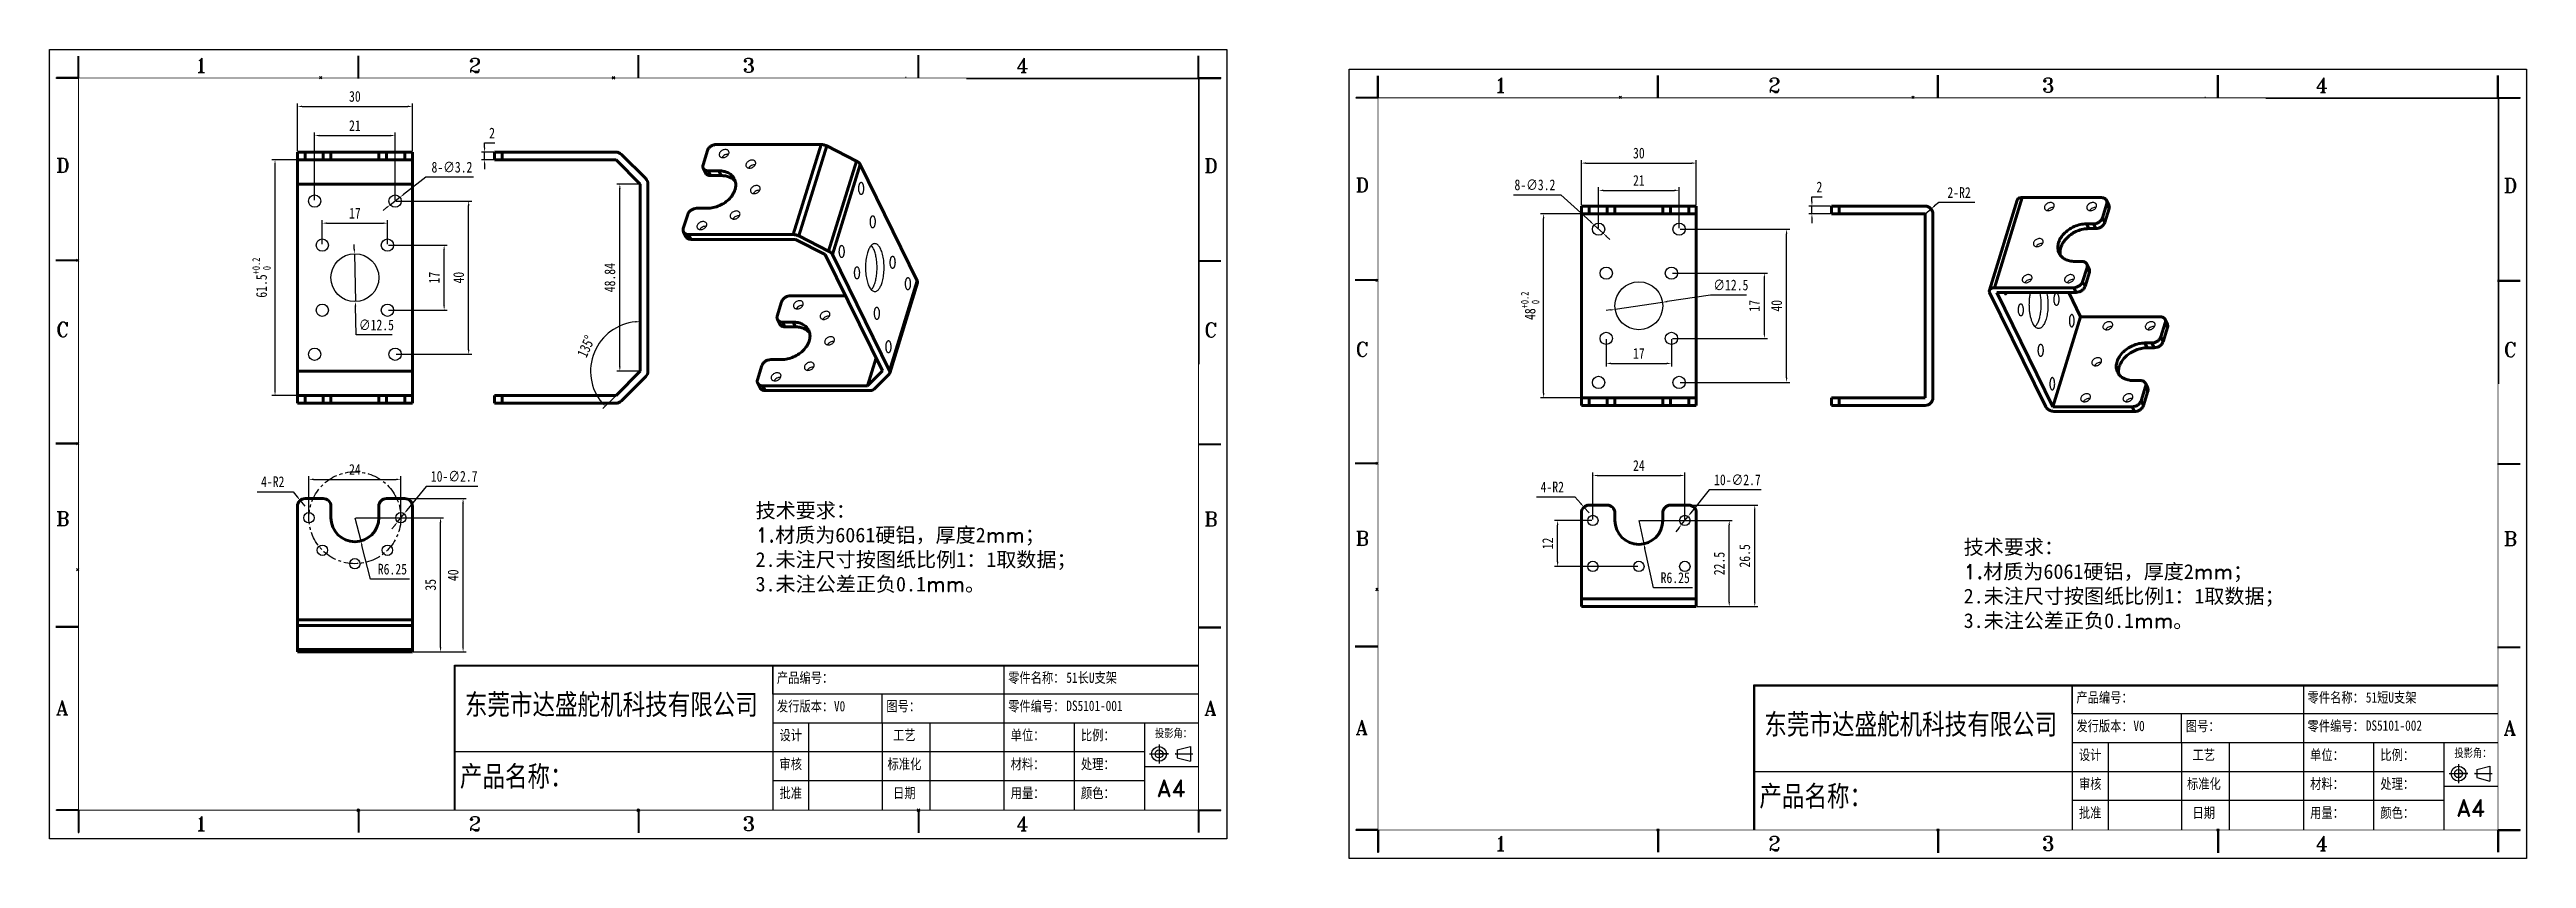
# Model space of a CAD drawing. Header units: millimetres. Extents: x 972 to 21473, y 47 to 2548.
# Drawn here: x 20826 to 21473, y 1612 to 1823 of the extents above; entities outside this region: 4.
import ezdxf

# ---------------------------------------------------------------- set-up
doc = ezdxf.new("R2010")
doc.units = ezdxf.units.MM
doc.header["$LTSCALE"] = 10
doc.header["$PDMODE"] = 3
doc.header["$PDSIZE"] = 0.3125
doc.linetypes.add('CENTER', pattern=[0.6, 0.375, -0.075, 0.075, -0.075])
doc.layers.get('0').update_dxf_attribs({"linetype": 'CONTINUOUS'})
doc.layers.get('Defpoints').update_dxf_attribs({"linetype": 'CONTINUOUS'})
for name, color, linetype in [('02___PRT_ALL_AXES', 7, 'CONTINUOUS'), ('1轮廓实线层', 7, 'CONTINUOUS'), ('Layer1', 7, 'CONTINUOUS')]:
    doc.layers.add(name, color=color, linetype=linetype)
doc.layers.add('7_ALL_FEATURES', color=7, linetype='CONTINUOUS', lineweight=100)
doc.layers.add('图框', color=7, linetype='CONTINUOUS', lineweight=30)
doc.styles.add('ROMAND', font='romand.shx')
doc.styles.add('ROMANT', font='romant.shx')
doc.styles.get("Standard").update_dxf_attribs({"font": 'txt', "width": 0.8})
doc.styles.add('TH_GBDIM', font='romans.shx', dxfattribs={"width": 0.8, "bigfont": 'gbcbig.shx'})
doc.dimstyles.new('lqq', dxfattribs={"dimscale": 0.8, "dimtxt": 3.5, "dimasz": 1.5, "dimexe": 1, "dimexo": 0.3, "dimgap": 1.5, "dimtad": 1, "dimtoh": 1, "dimdsep": 46, "dimtxsty": 'Standard', "dimcen": 2.5, "dimclrd": 4, "dimclre": 4, "dimclrt": 3, "dimazin": 2, "dimtfac": 0.714286, "dimtmove": 0, "dimatfit": 3, "dimfxl": 1, "dimtolj": 1, "dimtzin": 0, "dimlwd": 25, "dimlwe": 25, "dimarcsym": 0})

msp = doc.modelspace()

# ---------------------------------------------------------------- texts
at = {"lineweight": -3}
for s, height, style, p in [('1', 3.774, 'ROMANT', (20864.271, 1817.13)), ('2', 3.774, 'ROMANT', (20935.707, 1817.13)), ('3', 3.774, 'ROMANT', (21007.142, 1817.13)), ('4', 3.774, 'ROMANT', (21078.578, 1817.13)), ('1', 3.774, 'ROMANT', (21203.428, 1811.974)), ('2', 3.774, 'ROMANT', (21274.864, 1811.974)), ('3', 3.774, 'ROMANT', (21346.299, 1811.974)), ('4', 3.774, 'ROMANT', (21417.735, 1811.974)), ('D', 3.774, 'ROMANT', (20827.983, 1791.05)), ('D', 3.774, 'ROMANT', (21127.641, 1790.942)), ('D', 3.774, 'ROMANT', (21167.14, 1785.893)), ('D', 3.774, 'ROMANT', (21466.798, 1785.785)), ('C', 3.774, 'ROMANT', (20827.983, 1748.189)), ('C', 3.774, 'ROMANT', (21127.641, 1748.081)), ('C', 3.774, 'ROMANT', (21167.14, 1743.032)), ('C', 3.774, 'ROMANT', (21466.798, 1742.924)), ('B', 3.774, 'ROMANT', (20827.983, 1698.858)), ('B', 3.774, 'ROMANT', (21127.641, 1698.75)), ('B', 3.774, 'ROMANT', (21167.14, 1693.701)), ('B', 3.774, 'ROMANT', (21466.798, 1693.593)), ('A', 3.774, 'ROMANT', (20827.983, 1649.527)), ('A', 3.774, 'ROMANT', (21127.641, 1649.419)), ('A', 3.774, 'ROMANT', (21167.14, 1644.37)), ('A', 3.774, 'ROMANT', (21466.798, 1644.262)), ('A4', 4.3131, 'ROMAND', (21115.376, 1628.236)), ('1', 3.774, 'ROMANT', (20864.271, 1619.216)), ('2', 3.774, 'ROMANT', (20935.707, 1619.216)), ('3', 3.774, 'ROMANT', (21007.142, 1619.216)), ('4', 3.774, 'ROMANT', (21078.578, 1619.216)), ('A4', 4.3131, 'ROMAND', (21454.533, 1623.079)), ('1', 3.774, 'ROMANT', (21203.428, 1614.059)), ('2', 3.774, 'ROMANT', (21274.864, 1614.059)), ('3', 3.774, 'ROMANT', (21346.299, 1614.059)), ('4', 3.774, 'ROMANT', (21417.735, 1614.059))]:
    msp.add_text(s, height=height, dxfattribs=dict(at, style=style)).set_placement(p)
at = {"lineweight": -3, "attachment_point": 1}
for s, insert, char_height, width in [('{\\fSimSun|b0|i0|c134|p2;东莞市达盛舵机科技有限公司}', (20934.679, 1654.943), 5.39136, 90.30384), ('\\f宋体|b0|i0|c134|p2;产品编号：', (21016.122, 1660.574), 2.69568, 21.56544), ('{\\fSimSun|b0|i0|c134|p2;零件名称：}', (21076.465, 1660.574), 2.69568, 37.12743), ('{\\fSimSun|b0|i0|c134|p2;51长U支架}', (21091.667, 1660.574), 2.69568, 37.12743), ('\\f宋体|b0|i0|c134|p2;产品编号：', (21355.279, 1655.418), 2.69568, 21.56544), ('{\\fSimSun|b0|i0|c134|p2;零件名称：}', (21415.622, 1655.418), 2.69568, 37.12743), ('{\\fSimSun|b0|i0|c134|p2;51短U支架}', (21430.824, 1655.418), 2.69568, 37.12743), ('\\f宋体|b0|i0|c134|p2;发行版本：', (21016.122, 1653.134), 2.69568, 21.56544), ('{\\fSimSun|b0|i0|c134|p2;V0}', (21031.016, 1653.134), 2.69568, 21.56544), ('\\f宋体|b0|i0|c134|p2;图号：', (21044.687, 1653.134), 2.69568, 21.56544), ('\\f宋体|b0|i0|c134|p2;零件编号：', (21076.465, 1653.134), 2.69568, 21.56544), ('{\\fSimSun|b0|i0|c134|p2;DS5101-001}', (21091.667, 1653.242), 2.69568, 37.12743), ('{\\fSimSun|b0|i0|c134|p2;东莞市达盛舵机科技有限公司}', (21273.835, 1649.787), 5.39136, 90.30384), ('\\f宋体|b0|i0|c134|p2;设计', (21016.786, 1645.586), 2.69568, 21.56544), ('\\f宋体|b0|i0|c134|p2;工艺', (21046.431, 1645.586), 2.69568, 21.56544), ('\\f宋体|b0|i0|c134|p2;单位：', (21077.129, 1645.586), 2.69568, 21.56544), ('\\f宋体|b0|i0|c134|p2;比例：', (21095.46, 1645.586), 2.69568, 21.56544), ('\\f宋体|b0|i0|c134|p2;投影角：', (21114.791, 1645.823), 2.15654, 21.56544), ('\\f宋体|b0|i0|c134|p2;发行版本：', (21355.279, 1647.977), 2.69568, 21.56544), ('{\\fSimSun|b0|i0|c134|p2;V0}', (21370.173, 1647.977), 2.69568, 21.56544), ('\\f宋体|b0|i0|c134|p2;图号：', (21383.844, 1647.977), 2.69568, 21.56544), ('\\f宋体|b0|i0|c134|p2;零件编号：', (21415.622, 1647.977), 2.69568, 21.56544), ('{\\fSimSun|b0|i0|c134|p2;DS5101-002}', (21430.824, 1648.085), 2.69568, 37.12743), ('\\f宋体|b0|i0|c134|p2;产品名称：', (20933.378, 1636.191), 5.39136, 64.03189), ('\\f宋体|b0|i0|c134|p2;审核', (21016.786, 1638.038), 2.69568, 21.56544), ('\\f宋体|b0|i0|c134|p2;标准化', (21044.993, 1638.038), 2.69568, 21.56544), ('\\f宋体|b0|i0|c134|p2;材料：', (21077.129, 1638.038), 2.69568, 21.56544), ('\\f宋体|b0|i0|c134|p2;处理：', (21095.46, 1638.038), 2.69568, 21.56544), ('\\f宋体|b0|i0|c134|p2;设计', (21355.943, 1640.43), 2.69568, 21.56544), ('\\f宋体|b0|i0|c134|p2;工艺', (21385.588, 1640.43), 2.69568, 21.56544), ('\\f宋体|b0|i0|c134|p2;单位：', (21416.286, 1640.43), 2.69568, 21.56544), ('\\f宋体|b0|i0|c134|p2;比例：', (21434.616, 1640.43), 2.69568, 21.56544), ('\\f宋体|b0|i0|c134|p2;投影角：', (21453.948, 1640.666), 2.15654, 21.56544), ('\\f宋体|b0|i0|c134|p2;批准', (21016.786, 1630.49), 2.69568, 21.56544), ('\\f宋体|b0|i0|c134|p2;日期', (21046.431, 1630.49), 2.69568, 21.56544), ('\\f宋体|b0|i0|c134|p2;用量：', (21077.129, 1630.49), 2.69568, 21.56544), ('\\f宋体|b0|i0|c134|p2;颜色：', (21095.46, 1630.49), 2.69568, 21.56544), ('\\f宋体|b0|i0|c134|p2;产品名称：', (21272.535, 1631.034), 5.39136, 64.03189), ('\\f宋体|b0|i0|c134|p2;审核', (21355.943, 1632.882), 2.69568, 21.56544), ('\\f宋体|b0|i0|c134|p2;标准化', (21384.15, 1632.882), 2.69568, 21.56544), ('\\f宋体|b0|i0|c134|p2;材料：', (21416.286, 1632.882), 2.69568, 21.56544), ('\\f宋体|b0|i0|c134|p2;处理：', (21434.616, 1632.882), 2.69568, 21.56544), ('\\f宋体|b0|i0|c134|p2;批准', (21355.943, 1625.334), 2.69568, 21.56544), ('\\f宋体|b0|i0|c134|p2;日期', (21385.588, 1625.334), 2.69568, 21.56544), ('\\f宋体|b0|i0|c134|p2;用量：', (21416.286, 1625.334), 2.69568, 21.56544), ('\\f宋体|b0|i0|c134|p2;颜色：', (21434.616, 1625.334), 2.69568, 21.56544)]:
    msp.add_mtext(s, dxfattribs=dict(at, insert=insert, char_height=char_height, width=width))
at = {"layer": '1轮廓实线层', "color": 3, "lineweight": -3, "char_height": 3.5, "style": 'TH_GBDIM'}
for insert, attachment_point in [((18923.57, 2547.887), 9), ((7021.981, 2158.496), 1), ((971.716, 241.601), 9), ((2488.735, 47.001), 9)]:
    msp.add_mtext('\\A1;', dxfattribs=dict(at, insert=insert, attachment_point=attachment_point))
at = {"layer": '7_ALL_FEATURES', "lineweight": -3, "char_height": 3.84, "width": 98.65609, "attachment_point": 1, "style": 'ROMAND'}
for insert in [(21010.553, 1704.789), (21325.864, 1695.245)]:
    msp.add_mtext('{\\fSimSun|b0|i0|c134|p54;技术要求：\\P}1.{\\fSimSun|b0|i0|c134|p54;材质为6061硬铝，厚度2}mm{\\fSimSun|b0|i0|c134|p54;；\\P2.未注尺寸按图纸比例1：1取数据；\\P3.未注公差正负0.1}mm{\\fSimSun|b0|i0|c134|p54;。}', dxfattribs=dict(at, insert=insert))

# ---------------------------------------------------------------- blocks, each defined once
blk = doc.blocks.new('*D96')
at = {"layer": '7_ALL_FEATURES', "color": 4, "lineweight": 25}
for p, q in [((21225.85, 1780.28), (21215.44, 1780.28)), ((21216.24, 1733.48), (21216.24, 1779.08)), ((21225.85, 1732.28), (21215.44, 1732.28))]:
    blk.add_line(p, q, dxfattribs=at)
at = {"layer": '7_ALL_FEATURES', "color": 4, "lineweight": -3}
for points in [[(21216.04, 1779.08), (21216.44, 1779.08), (21216.24, 1780.28)], [(21216.04, 1733.48), (21216.44, 1733.48), (21216.24, 1732.28)]]:
    blk.add_solid(points, dxfattribs=at)
at = {"layer": 'Defpoints', "color": 0, "lineweight": -3}
for p in [(21216.24, 1780.28), (21226.09, 1780.28), (21226.09, 1732.28)]:
    blk.add_point(p, dxfattribs=at)
at = {"layer": '7_ALL_FEATURES', "color": 3, "lineweight": -3, "insert": (21212.7, 1756.28), "char_height": 2.8, "attachment_point": 5, "rotation": 90}
blk.add_mtext('\\A1;48{\\H2.000001;\\S+0.2^  0;}', dxfattribs=at)
blk = doc.blocks.new('*D97')
at = {"layer": '7_ALL_FEATURES', "color": 4, "lineweight": 25}
for p, q in [((21226.09, 1782.52), (21226.09, 1794.32)), ((21227.29, 1793.52), (21254.89, 1793.52)), ((21256.09, 1782.52), (21256.09, 1794.32))]:
    blk.add_line(p, q, dxfattribs=at)
at = {"layer": '7_ALL_FEATURES', "color": 4, "lineweight": -3}
for points in [[(21227.29, 1793.72), (21227.29, 1793.32), (21226.09, 1793.52)], [(21254.89, 1793.72), (21254.89, 1793.32), (21256.09, 1793.52)]]:
    blk.add_solid(points, dxfattribs=at)
at = {"layer": 'Defpoints', "color": 0, "lineweight": -3}
for p in [(21256.09, 1793.52), (21226.09, 1782.28), (21256.09, 1782.28)]:
    blk.add_point(p, dxfattribs=at)
at = {"layer": '7_ALL_FEATURES', "color": 3, "lineweight": -3, "insert": (21241.09, 1796.12), "char_height": 2.8, "attachment_point": 5}
blk.add_mtext('\\A1;30', dxfattribs=at)
blk = doc.blocks.new('*D98')
at = {"layer": '7_ALL_FEATURES', "color": 4, "lineweight": 25}
for p, q in [((21259.8, 1759.08), (21248.46, 1757.38)), ((21269.21, 1759.08), (21259.8, 1759.08)), ((21233.72, 1755.19), (21232.54, 1755.01)), ((21234.91, 1755.36), (21247.27, 1757.21))]:
    blk.add_line(p, q, dxfattribs=at)
at = {"layer": '7_ALL_FEATURES', "color": 4, "lineweight": -3}
for points in [[(21233.69, 1755.38), (21233.75, 1754.99), (21234.91, 1755.36)], [(21248.43, 1757.58), (21248.49, 1757.19), (21247.27, 1757.21)]]:
    blk.add_solid(points, dxfattribs=at)
at = {"layer": 'Defpoints', "color": 0, "lineweight": -3}
for p in [(21234.91, 1755.36), (21247.27, 1757.21)]:
    blk.add_point(p, dxfattribs=at)
at = {"layer": '7_ALL_FEATURES', "color": 3, "lineweight": -3, "insert": (21265.1, 1761.68), "char_height": 2.8, "attachment_point": 5}
blk.add_mtext('\\A1;∅12.5', dxfattribs=at)
blk = doc.blocks.new('*D99')
at = {"layer": '7_ALL_FEATURES', "color": 4, "lineweight": 25}
for p, q in [((21249.83, 1764.78), (21274.65, 1764.78)), ((21273.85, 1748.98), (21273.85, 1763.58)), ((21249.83, 1747.78), (21274.65, 1747.78))]:
    blk.add_line(p, q, dxfattribs=at)
at = {"layer": '7_ALL_FEATURES', "color": 4, "lineweight": -3}
for points in [[(21273.65, 1763.58), (21274.05, 1763.58), (21273.85, 1764.78)], [(21273.65, 1748.98), (21274.05, 1748.98), (21273.85, 1747.78)]]:
    blk.add_solid(points, dxfattribs=at)
at = {"layer": 'Defpoints', "color": 0, "lineweight": -3}
for p in [(21249.59, 1764.78), (21273.85, 1764.78), (21249.59, 1747.78)]:
    blk.add_point(p, dxfattribs=at)
at = {"layer": '7_ALL_FEATURES', "color": 3, "lineweight": -3, "insert": (21271.25, 1756.28), "char_height": 2.8, "attachment_point": 5, "rotation": 90}
blk.add_mtext('\\A1;17', dxfattribs=at)
blk = doc.blocks.new('*D100')
at = {"layer": '7_ALL_FEATURES', "color": 4, "lineweight": 25}
for p, q in [((21232.59, 1747.54), (21232.59, 1740.44)), ((21249.59, 1747.54), (21249.59, 1740.44)), ((21233.79, 1741.24), (21248.39, 1741.24))]:
    blk.add_line(p, q, dxfattribs=at)
at = {"layer": '7_ALL_FEATURES', "color": 4, "lineweight": -3}
for points in [[(21233.79, 1741.44), (21233.79, 1741.04), (21232.59, 1741.24)], [(21248.39, 1741.44), (21248.39, 1741.04), (21249.59, 1741.24)]]:
    blk.add_solid(points, dxfattribs=at)
at = {"layer": 'Defpoints', "color": 0, "lineweight": -3}
for p in [(21232.59, 1747.78), (21249.59, 1747.78), (21249.59, 1741.24)]:
    blk.add_point(p, dxfattribs=at)
at = {"layer": '7_ALL_FEATURES', "color": 3, "lineweight": -3, "insert": (21241.09, 1743.84), "char_height": 2.8, "attachment_point": 5}
blk.add_mtext('\\A1;17', dxfattribs=at)
blk = doc.blocks.new('*D101')
at = {"layer": '7_ALL_FEATURES', "color": 4, "lineweight": 25}
for p, q in [((21251.83, 1776.28), (21280.45, 1776.28)), ((21279.65, 1737.48), (21279.65, 1775.08)), ((21251.83, 1736.28), (21280.45, 1736.28))]:
    blk.add_line(p, q, dxfattribs=at)
at = {"layer": '7_ALL_FEATURES', "color": 4, "lineweight": -3}
for points in [[(21279.45, 1775.08), (21279.85, 1775.08), (21279.65, 1776.28)], [(21279.45, 1737.48), (21279.85, 1737.48), (21279.65, 1736.28)]]:
    blk.add_solid(points, dxfattribs=at)
at = {"layer": 'Defpoints', "color": 0, "lineweight": -3}
for p in [(21251.59, 1776.28), (21279.65, 1776.28), (21251.59, 1736.28)]:
    blk.add_point(p, dxfattribs=at)
at = {"layer": '7_ALL_FEATURES', "color": 3, "lineweight": -3, "insert": (21277.05, 1756.28), "char_height": 2.8, "attachment_point": 5, "rotation": 90}
blk.add_mtext('\\A1;40', dxfattribs=at)
blk = doc.blocks.new('*D102')
at = {"layer": '7_ALL_FEATURES', "color": 4, "lineweight": 25}
for p, q in [((21230.59, 1776.52), (21230.59, 1787.2)), ((21231.79, 1786.4), (21250.39, 1786.4)), ((21251.59, 1776.52), (21251.59, 1787.2))]:
    blk.add_line(p, q, dxfattribs=at)
at = {"layer": '7_ALL_FEATURES', "color": 4, "lineweight": -3}
for points in [[(21231.79, 1786.6), (21231.79, 1786.2), (21230.59, 1786.4)], [(21250.39, 1786.6), (21250.39, 1786.2), (21251.59, 1786.4)]]:
    blk.add_solid(points, dxfattribs=at)
at = {"layer": 'Defpoints', "color": 0, "lineweight": -3}
for p in [(21251.59, 1786.4), (21230.59, 1776.28), (21251.59, 1776.28)]:
    blk.add_point(p, dxfattribs=at)
at = {"layer": '7_ALL_FEATURES', "color": 3, "lineweight": -3, "insert": (21241.09, 1789), "char_height": 2.8, "attachment_point": 5}
blk.add_mtext('\\A1;21', dxfattribs=at)
blk = doc.blocks.new('*D103')
at = {"layer": '7_ALL_FEATURES', "color": 4, "lineweight": 25}
for p, q in [((21208.36, 1785.23), (21220.76, 1785.23)), ((21220.76, 1785.23), (21228.52, 1778.17)), ((21231.77, 1775.21), (21229.41, 1777.36)), ((21232.66, 1774.4), (21233.55, 1773.59))]:
    blk.add_line(p, q, dxfattribs=at)
at = {"layer": '7_ALL_FEATURES', "color": 4, "lineweight": -3}
for points in [[(21228.65, 1778.32), (21228.38, 1778.02), (21229.41, 1777.36)], [(21232.8, 1774.55), (21232.53, 1774.25), (21231.77, 1775.21)]]:
    blk.add_solid(points, dxfattribs=at)
at = {"layer": 'Defpoints', "color": 0, "lineweight": -3}
for p in [(21229.41, 1777.36), (21231.77, 1775.21)]:
    blk.add_point(p, dxfattribs=at)
at = {"layer": '7_ALL_FEATURES', "color": 3, "lineweight": -3, "insert": (21213.96, 1787.83), "char_height": 2.8, "attachment_point": 5}
blk.add_mtext('\\A1;8-∅3.2', dxfattribs=at)
blk = doc.blocks.new('*D104')
at = {"layer": '7_ALL_FEATURES', "color": 4, "lineweight": 25}
for p, q in [((21241.33, 1700.26), (21265.48, 1700.26)), ((21264.68, 1678.96), (21264.68, 1699.06)), ((21256.33, 1677.76), (21265.48, 1677.76))]:
    blk.add_line(p, q, dxfattribs=at)
at = {"layer": '7_ALL_FEATURES', "color": 4, "lineweight": -3}
for points in [[(21264.48, 1699.06), (21264.88, 1699.06), (21264.68, 1700.26)], [(21264.48, 1678.96), (21264.88, 1678.96), (21264.68, 1677.76)]]:
    blk.add_solid(points, dxfattribs=at)
at = {"layer": 'Defpoints', "color": 0, "lineweight": -3}
for p in [(21241.09, 1700.26), (21264.68, 1700.26), (21256.09, 1677.76)]:
    blk.add_point(p, dxfattribs=at)
at = {"layer": '7_ALL_FEATURES', "color": 3, "lineweight": -3, "insert": (21262.08, 1689.01), "char_height": 2.8, "attachment_point": 5, "rotation": 90}
blk.add_mtext('\\A1;22.5', dxfattribs=at)
blk = doc.blocks.new('*D105')
at = {"layer": '7_ALL_FEATURES', "color": 4, "lineweight": 25}
for p, q in [((21241.09, 1700.26), (21242.42, 1694.15)), ((21244.9, 1682.7), (21242.67, 1692.98)), ((21255.06, 1682.7), (21244.9, 1682.7))]:
    blk.add_line(p, q, dxfattribs=at)
at = {"layer": '7_ALL_FEATURES', "color": 4, "lineweight": -3}
blk.add_solid([(21242.87, 1693.02), (21242.47, 1692.94), (21242.42, 1694.15)], dxfattribs=at)
at = {"layer": 'Defpoints', "color": 0, "lineweight": -3}
for p in [(21241.09, 1700.26), (21242.42, 1694.15)]:
    blk.add_point(p, dxfattribs=at)
at = {"layer": '7_ALL_FEATURES', "color": 3, "lineweight": -3, "insert": (21250.58, 1685.3), "char_height": 2.8, "attachment_point": 5}
blk.add_mtext('\\A1;R6.25', dxfattribs=at)
blk = doc.blocks.new('*D106')
at = {"layer": '7_ALL_FEATURES', "color": 4, "lineweight": 25}
for p, q in [((21229.09, 1700.5), (21229.09, 1712.79)), ((21230.29, 1711.99), (21251.89, 1711.99)), ((21253.09, 1700.5), (21253.09, 1712.79))]:
    blk.add_line(p, q, dxfattribs=at)
at = {"layer": '7_ALL_FEATURES', "color": 4, "lineweight": -3}
for points in [[(21230.29, 1712.19), (21230.29, 1711.79), (21229.09, 1711.99)], [(21251.89, 1712.19), (21251.89, 1711.79), (21253.09, 1711.99)]]:
    blk.add_solid(points, dxfattribs=at)
at = {"layer": 'Defpoints', "color": 0, "lineweight": -3}
for p in [(21253.09, 1711.99), (21229.09, 1700.26), (21253.09, 1700.26)]:
    blk.add_point(p, dxfattribs=at)
at = {"layer": '7_ALL_FEATURES', "color": 3, "lineweight": -3, "insert": (21241.09, 1714.59), "char_height": 2.8, "attachment_point": 5}
blk.add_mtext('\\A1;24', dxfattribs=at)
blk = doc.blocks.new('*D107')
at = {"layer": '7_ALL_FEATURES', "color": 4, "lineweight": 25}
for p, q in [((21228.85, 1700.26), (21219.09, 1700.26)), ((21219.89, 1689.46), (21219.89, 1699.06)), ((21240.85, 1688.26), (21219.09, 1688.26))]:
    blk.add_line(p, q, dxfattribs=at)
at = {"layer": '7_ALL_FEATURES', "color": 4, "lineweight": -3}
for points in [[(21219.69, 1699.06), (21220.09, 1699.06), (21219.89, 1700.26)], [(21219.69, 1689.46), (21220.09, 1689.46), (21219.89, 1688.26)]]:
    blk.add_solid(points, dxfattribs=at)
at = {"layer": 'Defpoints', "color": 0, "lineweight": -3}
for p in [(21219.89, 1700.26), (21229.09, 1700.26), (21241.09, 1688.26)]:
    blk.add_point(p, dxfattribs=at)
at = {"layer": '7_ALL_FEATURES', "color": 3, "lineweight": -3, "insert": (21217.29, 1694.26), "char_height": 2.8, "attachment_point": 5, "rotation": 90}
blk.add_mtext('\\A1;12', dxfattribs=at)
blk = doc.blocks.new('*D108')
at = {"layer": '7_ALL_FEATURES', "color": 4, "lineweight": 25}
for p, q in [((21254.33, 1704.26), (21272.14, 1704.26)), ((21271.34, 1678.96), (21271.34, 1703.06)), ((21257.71, 1677.76), (21272.14, 1677.76))]:
    blk.add_line(p, q, dxfattribs=at)
at = {"layer": '7_ALL_FEATURES', "color": 4, "lineweight": -3}
for points in [[(21271.14, 1703.06), (21271.54, 1703.06), (21271.34, 1704.26)], [(21271.14, 1678.96), (21271.54, 1678.96), (21271.34, 1677.76)]]:
    blk.add_solid(points, dxfattribs=at)
at = {"layer": 'Defpoints', "color": 0, "lineweight": -3}
for p in [(21254.09, 1704.26), (21271.34, 1704.26), (21257.47, 1677.76)]:
    blk.add_point(p, dxfattribs=at)
at = {"layer": '7_ALL_FEATURES', "color": 3, "lineweight": -3, "insert": (21268.74, 1691.01), "char_height": 2.8, "attachment_point": 5, "rotation": 90}
blk.add_mtext('\\A1;26.5', dxfattribs=at)
blk = doc.blocks.new('*D109')
at = {"layer": '7_ALL_FEATURES', "color": 4, "lineweight": 25}
for p, q in [((21214.39, 1706.4), (21224.37, 1706.4)), ((21224.37, 1706.4), (21225.95, 1704.64)), ((21228.09, 1702.26), (21226.75, 1703.75))]:
    blk.add_line(p, q, dxfattribs=at)
at = {"layer": '7_ALL_FEATURES', "color": 4, "lineweight": -3}
blk.add_solid([(21226.1, 1704.77), (21225.8, 1704.51), (21226.75, 1703.75)], dxfattribs=at)
at = {"layer": 'Defpoints', "color": 0, "lineweight": -3}
for p in [(21226.75, 1703.75), (21228.09, 1702.26)]:
    blk.add_point(p, dxfattribs=at)
at = {"layer": '7_ALL_FEATURES', "color": 3, "lineweight": -3, "insert": (21218.5, 1709), "char_height": 2.8, "attachment_point": 5}
blk.add_mtext('\\A1;4-R2', dxfattribs=at)
blk = doc.blocks.new('*D110')
at = {"layer": '7_ALL_FEATURES', "color": 4, "lineweight": 25}
for p, q in [((21315.83, 1780.28), (21317.36, 1781.57)), ((21319.36, 1783.24), (21318.28, 1782.34)), ((21328.77, 1783.24), (21319.36, 1783.24))]:
    blk.add_line(p, q, dxfattribs=at)
at = {"layer": '7_ALL_FEATURES', "color": 4, "lineweight": -3}
blk.add_solid([(21318.15, 1782.49), (21318.41, 1782.19), (21317.36, 1781.57)], dxfattribs=at)
at = {"layer": 'Defpoints', "color": 0, "lineweight": -3}
for p in [(21315.83, 1780.28), (21317.36, 1781.57)]:
    blk.add_point(p, dxfattribs=at)
at = {"layer": '7_ALL_FEATURES', "color": 3, "lineweight": -3, "insert": (21324.66, 1785.84), "char_height": 2.8, "attachment_point": 5}
blk.add_mtext('\\A1;2-R2', dxfattribs=at)
blk = doc.blocks.new('*D111')
at = {"layer": '7_ALL_FEATURES', "color": 4, "lineweight": 25}
for p, q in [((21286.26, 1783.48), (21286.26, 1784.68)), ((21286.26, 1784.68), (21288.96, 1784.68)), ((21291.09, 1782.28), (21285.46, 1782.28)), ((21291.09, 1780.28), (21285.46, 1780.28)), ((21286.26, 1780.28), (21286.26, 1782.28)), ((21286.26, 1779.08), (21286.26, 1777.88))]:
    blk.add_line(p, q, dxfattribs=at)
at = {"layer": '7_ALL_FEATURES', "color": 4, "lineweight": -3}
for points in [[(21286.06, 1783.48), (21286.46, 1783.48), (21286.26, 1782.28)], [(21286.06, 1779.08), (21286.46, 1779.08), (21286.26, 1780.28)]]:
    blk.add_solid(points, dxfattribs=at)
at = {"layer": 'Defpoints', "color": 0, "lineweight": -3}
for p in [(21286.26, 1782.28), (21291.33, 1782.28), (21291.33, 1780.28)]:
    blk.add_point(p, dxfattribs=at)
at = {"layer": '7_ALL_FEATURES', "color": 3, "lineweight": -3, "insert": (21288.21, 1787.28), "char_height": 2.8, "attachment_point": 5}
blk.add_mtext('\\A1;2', dxfattribs=at)
blk = doc.blocks.new('*D112')
at = {"layer": '7_ALL_FEATURES', "color": 4, "lineweight": 25}
for p, q in [((20914.72, 1772.12), (20930.07, 1772.12)), ((20929.27, 1756.32), (20929.27, 1770.92)), ((20914.72, 1755.12), (20930.07, 1755.12))]:
    blk.add_line(p, q, dxfattribs=at)
at = {"layer": '7_ALL_FEATURES', "color": 4, "lineweight": -3}
for points in [[(20929.07, 1770.92), (20929.47, 1770.92), (20929.27, 1772.12)], [(20929.07, 1756.32), (20929.47, 1756.32), (20929.27, 1755.12)]]:
    blk.add_solid(points, dxfattribs=at)
at = {"layer": 'Defpoints', "color": 0, "lineweight": -3}
for p in [(20914.48, 1772.12), (20929.27, 1772.12), (20914.48, 1755.12)]:
    blk.add_point(p, dxfattribs=at)
at = {"layer": '7_ALL_FEATURES', "color": 3, "lineweight": -3, "insert": (20926.67, 1763.62), "char_height": 2.8, "attachment_point": 5, "rotation": 90}
blk.add_mtext('\\A1;17', dxfattribs=at)
blk = doc.blocks.new('*D113')
at = {"layer": '7_ALL_FEATURES', "color": 4, "lineweight": 25}
for p, q in [((20916.72, 1783.62), (20936.47, 1783.62)), ((20935.67, 1744.82), (20935.67, 1782.42)), ((20916.72, 1743.62), (20936.47, 1743.62))]:
    blk.add_line(p, q, dxfattribs=at)
at = {"layer": '7_ALL_FEATURES', "color": 4, "lineweight": -3}
for points in [[(20935.47, 1782.42), (20935.87, 1782.42), (20935.67, 1783.62)], [(20935.47, 1744.82), (20935.87, 1744.82), (20935.67, 1743.62)]]:
    blk.add_solid(points, dxfattribs=at)
at = {"layer": 'Defpoints', "color": 0, "lineweight": -3}
for p in [(20916.48, 1783.62), (20935.67, 1783.62), (20916.48, 1743.62)]:
    blk.add_point(p, dxfattribs=at)
at = {"layer": '7_ALL_FEATURES', "color": 3, "lineweight": -3, "insert": (20933.07, 1763.62), "char_height": 2.8, "attachment_point": 5, "rotation": 90}
blk.add_mtext('\\A1;40', dxfattribs=at)
blk = doc.blocks.new('*D114')
at = {"layer": '7_ALL_FEATURES', "color": 4, "lineweight": 25}
for p, q in [((20905.82, 1771.07), (20905.8, 1772.27)), ((20905.85, 1769.87), (20906.11, 1757.37)), ((20906.29, 1748.66), (20906.13, 1756.17)), ((20915.7, 1748.66), (20906.29, 1748.66))]:
    blk.add_line(p, q, dxfattribs=at)
at = {"layer": '7_ALL_FEATURES', "color": 4, "lineweight": -3}
for points in [[(20906.02, 1771.07), (20905.62, 1771.06), (20905.85, 1769.87)], [(20906.33, 1756.18), (20905.93, 1756.17), (20906.11, 1757.37)]]:
    blk.add_solid(points, dxfattribs=at)
at = {"layer": 'Defpoints', "color": 0, "lineweight": -3}
for p in [(20905.85, 1769.87), (20906.11, 1757.37)]:
    blk.add_point(p, dxfattribs=at)
at = {"layer": '7_ALL_FEATURES', "color": 3, "lineweight": -3, "insert": (20911.6, 1751.26), "char_height": 2.8, "attachment_point": 5}
blk.add_mtext('\\A1;∅12.5', dxfattribs=at)
blk = doc.blocks.new('*D115')
at = {"layer": '7_ALL_FEATURES', "color": 4, "lineweight": 25}
for p, q in [((20897.48, 1772.36), (20897.48, 1778.64)), ((20898.68, 1777.84), (20913.28, 1777.84)), ((20914.48, 1772.36), (20914.48, 1778.64))]:
    blk.add_line(p, q, dxfattribs=at)
at = {"layer": '7_ALL_FEATURES', "color": 4, "lineweight": -3}
for points in [[(20898.68, 1778.04), (20898.68, 1777.64), (20897.48, 1777.84)], [(20913.28, 1778.04), (20913.28, 1777.64), (20914.48, 1777.84)]]:
    blk.add_solid(points, dxfattribs=at)
at = {"layer": 'Defpoints', "color": 0, "lineweight": -3}
for p in [(20914.48, 1777.84), (20897.48, 1772.12), (20914.48, 1772.12)]:
    blk.add_point(p, dxfattribs=at)
at = {"layer": '7_ALL_FEATURES', "color": 3, "lineweight": -3, "insert": (20905.98, 1780.44), "char_height": 2.8, "attachment_point": 5}
blk.add_mtext('\\A1;17', dxfattribs=at)
blk = doc.blocks.new('*D116')
at = {"layer": '7_ALL_FEATURES', "color": 4, "lineweight": 25}
for p, q in [((20895.48, 1783.86), (20895.48, 1801.51)), ((20896.68, 1800.71), (20915.28, 1800.71)), ((20916.48, 1783.86), (20916.48, 1801.51))]:
    blk.add_line(p, q, dxfattribs=at)
at = {"layer": '7_ALL_FEATURES', "color": 4, "lineweight": -3}
for points in [[(20896.68, 1800.91), (20896.68, 1800.51), (20895.48, 1800.71)], [(20915.28, 1800.91), (20915.28, 1800.51), (20916.48, 1800.71)]]:
    blk.add_solid(points, dxfattribs=at)
at = {"layer": 'Defpoints', "color": 0, "lineweight": -3}
for p in [(20916.48, 1800.71), (20895.48, 1783.62), (20916.48, 1783.62)]:
    blk.add_point(p, dxfattribs=at)
at = {"layer": '7_ALL_FEATURES', "color": 3, "lineweight": -3, "insert": (20905.98, 1803.31), "char_height": 2.8, "attachment_point": 5}
blk.add_mtext('\\A1;21', dxfattribs=at)
blk = doc.blocks.new('*D117')
at = {"layer": '7_ALL_FEATURES', "color": 4, "lineweight": 25}
for p, q in [((20890.98, 1796.61), (20890.98, 1809.11)), ((20892.18, 1808.31), (20919.78, 1808.31)), ((20920.98, 1796.61), (20920.98, 1809.11))]:
    blk.add_line(p, q, dxfattribs=at)
at = {"layer": '7_ALL_FEATURES', "color": 4, "lineweight": -3}
for points in [[(20892.18, 1808.51), (20892.18, 1808.11), (20890.98, 1808.31)], [(20919.78, 1808.51), (20919.78, 1808.11), (20920.98, 1808.31)]]:
    blk.add_solid(points, dxfattribs=at)
at = {"layer": 'Defpoints', "color": 0, "lineweight": -3}
for p in [(20920.98, 1808.31), (20890.98, 1796.37), (20920.98, 1796.37)]:
    blk.add_point(p, dxfattribs=at)
at = {"layer": '7_ALL_FEATURES', "color": 3, "lineweight": -3, "insert": (20905.98, 1810.91), "char_height": 2.8, "attachment_point": 5}
blk.add_mtext('\\A1;30', dxfattribs=at)
blk = doc.blocks.new('*D118')
at = {"layer": '7_ALL_FEATURES', "color": 4, "lineweight": 25}
for p, q in [((20890.74, 1794.37), (20884.33, 1794.37)), ((20885.13, 1734.07), (20885.13, 1793.17)), ((20890.74, 1732.87), (20884.33, 1732.87))]:
    blk.add_line(p, q, dxfattribs=at)
at = {"layer": '7_ALL_FEATURES', "color": 4, "lineweight": -3}
for points in [[(20884.93, 1793.17), (20885.33, 1793.17), (20885.13, 1794.37)], [(20884.93, 1734.07), (20885.33, 1734.07), (20885.13, 1732.87)]]:
    blk.add_solid(points, dxfattribs=at)
at = {"layer": 'Defpoints', "color": 0, "lineweight": -3}
for p in [(20885.13, 1794.37), (20890.98, 1794.37), (20890.98, 1732.87)]:
    blk.add_point(p, dxfattribs=at)
at = {"layer": '7_ALL_FEATURES', "color": 3, "lineweight": -3, "insert": (20881.6, 1763.62), "char_height": 2.8, "attachment_point": 5, "rotation": 90}
blk.add_mtext('\\A1;61.5{\\H2.000001;\\S+0.2^  0;}', dxfattribs=at)
blk = doc.blocks.new('*D119')
at = {"layer": '7_ALL_FEATURES', "color": 4, "lineweight": 25}
blk.add_line((20973.96, 1732.7), (20970.73, 1729.47), dxfattribs=at)
blk.add_arc((20980.46, 1739.2), 12.96, 95.30646, 219.69354, dxfattribs=at)
at = {"layer": '7_ALL_FEATURES', "color": 4, "lineweight": -3}
for points in [[(20979.25, 1752.3), (20979.27, 1751.9), (20980.46, 1752.16)], [(20970.64, 1731.06), (20970.34, 1730.79), (20971.3, 1730.03)]]:
    blk.add_solid(points, dxfattribs=at)
at = {"layer": 'Defpoints', "color": 0, "lineweight": -3}
for p in [(20980.46, 1788.04), (20967.5, 1739.2), (20980.46, 1739.2), (20980.46, 1739.2), (20974.13, 1732.87)]:
    blk.add_point(p, dxfattribs=at)
at = {"layer": '7_ALL_FEATURES', "color": 3, "lineweight": -3, "insert": (20966.31, 1745.68), "char_height": 2.8, "attachment_point": 5, "rotation": 65.39188}
blk.add_mtext('\\A1;135°', dxfattribs=at)
blk = doc.blocks.new('*D120')
at = {"layer": '7_ALL_FEATURES', "color": 4, "lineweight": 25}
for p, q in [((20980.22, 1788.04), (20974.33, 1788.04)), ((20975.13, 1740.4), (20975.13, 1786.84)), ((20980.22, 1739.2), (20974.33, 1739.2))]:
    blk.add_line(p, q, dxfattribs=at)
at = {"layer": '7_ALL_FEATURES', "color": 4, "lineweight": -3}
for points in [[(20974.93, 1786.84), (20975.33, 1786.84), (20975.13, 1788.04)], [(20974.93, 1740.4), (20975.33, 1740.4), (20975.13, 1739.2)]]:
    blk.add_solid(points, dxfattribs=at)
at = {"layer": 'Defpoints', "color": 0, "lineweight": -3}
for p in [(20975.13, 1788.04), (20980.46, 1788.04), (20980.46, 1739.2)]:
    blk.add_point(p, dxfattribs=at)
at = {"layer": '7_ALL_FEATURES', "color": 3, "lineweight": -3, "insert": (20972.53, 1763.62), "char_height": 2.8, "attachment_point": 5, "rotation": 90}
blk.add_mtext('\\A1;48.84', dxfattribs=at)
blk = doc.blocks.new('*D121')
at = {"layer": '7_ALL_FEATURES', "color": 4, "lineweight": 25}
for p, q in [((20893.98, 1701.2), (20893.98, 1711.78)), ((20895.18, 1710.98), (20916.78, 1710.98)), ((20917.98, 1701.2), (20917.98, 1711.78))]:
    blk.add_line(p, q, dxfattribs=at)
at = {"layer": '7_ALL_FEATURES', "color": 4, "lineweight": -3}
for points in [[(20895.18, 1711.18), (20895.18, 1710.78), (20893.98, 1710.98)], [(20916.78, 1711.18), (20916.78, 1710.78), (20917.98, 1710.98)]]:
    blk.add_solid(points, dxfattribs=at)
at = {"layer": 'Defpoints', "color": 0, "lineweight": -3}
for p in [(20917.98, 1710.98), (20893.98, 1700.96), (20917.98, 1700.96)]:
    blk.add_point(p, dxfattribs=at)
at = {"layer": '7_ALL_FEATURES', "color": 3, "lineweight": -3, "insert": (20905.98, 1713.58), "char_height": 2.8, "attachment_point": 5}
blk.add_mtext('\\A1;24', dxfattribs=at)
blk = doc.blocks.new('*D122')
at = {"layer": '7_ALL_FEATURES', "color": 4, "lineweight": 25}
for p, q in [((20905.98, 1700.96), (20907.53, 1694.91)), ((20910.09, 1684.94), (20907.83, 1693.75)), ((20920.25, 1684.94), (20910.09, 1684.94))]:
    blk.add_line(p, q, dxfattribs=at)
at = {"layer": '7_ALL_FEATURES', "color": 4, "lineweight": -3}
blk.add_solid([(20908.02, 1693.8), (20907.64, 1693.7), (20907.53, 1694.91)], dxfattribs=at)
at = {"layer": 'Defpoints', "color": 0, "lineweight": -3}
for p in [(20905.98, 1700.96), (20907.53, 1694.91)]:
    blk.add_point(p, dxfattribs=at)
at = {"layer": '7_ALL_FEATURES', "color": 3, "lineweight": -3, "insert": (20915.77, 1687.54), "char_height": 2.8, "attachment_point": 5}
blk.add_mtext('\\A1;R6.25', dxfattribs=at)
blk = doc.blocks.new('*D123')
at = {"layer": '7_ALL_FEATURES', "color": 4, "lineweight": 25}
for p, q in [((20906.22, 1700.96), (20929.14, 1700.96)), ((20928.34, 1667.16), (20928.34, 1699.76)), ((20921.22, 1665.96), (20929.14, 1665.96))]:
    blk.add_line(p, q, dxfattribs=at)
at = {"layer": '7_ALL_FEATURES', "color": 4, "lineweight": -3}
for points in [[(20928.14, 1699.76), (20928.54, 1699.76), (20928.34, 1700.96)], [(20928.14, 1667.16), (20928.54, 1667.16), (20928.34, 1665.96)]]:
    blk.add_solid(points, dxfattribs=at)
at = {"layer": 'Defpoints', "color": 0, "lineweight": -3}
for p in [(20905.98, 1700.96), (20928.34, 1700.96), (20920.98, 1665.96)]:
    blk.add_point(p, dxfattribs=at)
at = {"layer": '7_ALL_FEATURES', "color": 3, "lineweight": -3, "insert": (20925.74, 1683.46), "char_height": 2.8, "attachment_point": 5, "rotation": 90}
blk.add_mtext('\\A1;35', dxfattribs=at)
blk = doc.blocks.new('*D124')
at = {"layer": '7_ALL_FEATURES', "color": 4, "lineweight": 25}
for p, q in [((20919.22, 1705.96), (20935.02, 1705.96)), ((20934.22, 1667.16), (20934.22, 1704.76)), ((20922.17, 1665.96), (20935.02, 1665.96))]:
    blk.add_line(p, q, dxfattribs=at)
at = {"layer": '7_ALL_FEATURES', "color": 4, "lineweight": -3}
for points in [[(20934.02, 1704.76), (20934.42, 1704.76), (20934.22, 1705.96)], [(20934.02, 1667.16), (20934.42, 1667.16), (20934.22, 1665.96)]]:
    blk.add_solid(points, dxfattribs=at)
at = {"layer": 'Defpoints', "color": 0, "lineweight": -3}
for p in [(20918.98, 1705.96), (20934.22, 1705.96), (20921.93, 1665.96)]:
    blk.add_point(p, dxfattribs=at)
at = {"layer": '7_ALL_FEATURES', "color": 3, "lineweight": -3, "insert": (20931.62, 1685.96), "char_height": 2.8, "attachment_point": 5, "rotation": 90}
blk.add_mtext('\\A1;40', dxfattribs=at)
blk = doc.blocks.new('*D125')
at = {"layer": '7_ALL_FEATURES', "color": 4, "lineweight": 25}
for p, q in [((20880.44, 1707.77), (20889.85, 1707.77)), ((20889.85, 1707.77), (20890.95, 1706.44)), ((20892.98, 1703.96), (20891.71, 1705.51))]:
    blk.add_line(p, q, dxfattribs=at)
at = {"layer": '7_ALL_FEATURES', "color": 4, "lineweight": -3}
blk.add_solid([(20891.1, 1706.56), (20890.79, 1706.31), (20891.71, 1705.51)], dxfattribs=at)
at = {"layer": 'Defpoints', "color": 0, "lineweight": -3}
for p in [(20891.71, 1705.51), (20892.98, 1703.96)]:
    blk.add_point(p, dxfattribs=at)
at = {"layer": '7_ALL_FEATURES', "color": 3, "lineweight": -3, "insert": (20884.54, 1710.37), "char_height": 2.8, "attachment_point": 5}
blk.add_mtext('\\A1;4-R2', dxfattribs=at)
blk = doc.blocks.new('*D126')
at = {"layer": '7_ALL_FEATURES', "color": 4, "lineweight": 25}
for p, q in [((20915.22, 1782.64), (20917.74, 1784.6)), ((20924.51, 1789.84), (20918.69, 1785.34)), ((20936.91, 1789.84), (20924.51, 1789.84)), ((20914.27, 1781.9), (20913.32, 1781.17))]:
    blk.add_line(p, q, dxfattribs=at)
at = {"layer": '7_ALL_FEATURES', "color": 4, "lineweight": -3}
for points in [[(20918.57, 1785.49), (20918.81, 1785.18), (20917.74, 1784.6)], [(20914.14, 1782.06), (20914.39, 1781.75), (20915.22, 1782.64)]]:
    blk.add_solid(points, dxfattribs=at)
at = {"layer": 'Defpoints', "color": 0, "lineweight": -3}
for p in [(20917.74, 1784.6), (20915.22, 1782.64)]:
    blk.add_point(p, dxfattribs=at)
at = {"layer": '7_ALL_FEATURES', "color": 3, "lineweight": -3, "insert": (20931.31, 1792.44), "char_height": 2.8, "attachment_point": 5}
blk.add_mtext('\\A1;8-∅3.2', dxfattribs=at)
blk = doc.blocks.new('*D127')
at = {"layer": '7_ALL_FEATURES', "color": 4, "lineweight": 25}
for p, q in [((20924.54, 1709.16), (20919.57, 1702.96)), ((20938.06, 1709.16), (20924.54, 1709.16)), ((20917.14, 1699.91), (20918.82, 1702.02)), ((20916.39, 1698.97), (20915.64, 1698.04))]:
    blk.add_line(p, q, dxfattribs=at)
at = {"layer": '7_ALL_FEATURES', "color": 4, "lineweight": -3}
for points in [[(20919.42, 1703.08), (20919.73, 1702.83), (20918.82, 1702.02)], [(20916.23, 1699.1), (20916.54, 1698.85), (20917.14, 1699.91)]]:
    blk.add_solid(points, dxfattribs=at)
at = {"layer": 'Defpoints', "color": 0, "lineweight": -3}
for p in [(20918.82, 1702.02), (20917.14, 1699.91)]:
    blk.add_point(p, dxfattribs=at)
at = {"layer": '7_ALL_FEATURES', "color": 3, "lineweight": -3, "insert": (20931.9, 1711.76), "char_height": 2.8, "attachment_point": 5}
blk.add_mtext('\\A1;10-∅2.7', dxfattribs=at)
blk = doc.blocks.new('*D128')
at = {"layer": '7_ALL_FEATURES', "color": 4, "lineweight": 25}
for p, q in [((21259.45, 1708.24), (21254.68, 1702.25)), ((21272.97, 1708.24), (21259.45, 1708.24)), ((21252.25, 1699.2), (21253.93, 1701.32)), ((21251.5, 1698.27), (21250.75, 1697.33))]:
    blk.add_line(p, q, dxfattribs=at)
at = {"layer": '7_ALL_FEATURES', "color": 4, "lineweight": -3}
for points in [[(21254.52, 1702.38), (21254.84, 1702.13), (21253.93, 1701.32)], [(21251.34, 1698.39), (21251.66, 1698.14), (21252.25, 1699.2)]]:
    blk.add_solid(points, dxfattribs=at)
at = {"layer": 'Defpoints', "color": 0, "lineweight": -3}
for p in [(21253.93, 1701.32), (21252.25, 1699.2)]:
    blk.add_point(p, dxfattribs=at)
at = {"layer": '7_ALL_FEATURES', "color": 3, "lineweight": -3, "insert": (21266.81, 1710.84), "char_height": 2.8, "attachment_point": 5}
blk.add_mtext('\\A1;10-∅2.7', dxfattribs=at)
blk = doc.blocks.new('*D130')
at = {"layer": '7_ALL_FEATURES', "color": 4, "lineweight": 25}
for p, q in [((20939.83, 1797.57), (20939.83, 1798.77)), ((20939.83, 1798.77), (20942.52, 1798.77)), ((20942.22, 1796.37), (20939.03, 1796.37)), ((20942.22, 1794.37), (20939.03, 1794.37)), ((20939.83, 1794.37), (20939.83, 1796.37)), ((20939.83, 1793.17), (20939.83, 1791.97))]:
    blk.add_line(p, q, dxfattribs=at)
at = {"layer": '7_ALL_FEATURES', "color": 4, "lineweight": -3}
for points in [[(20939.63, 1797.57), (20940.03, 1797.57), (20939.83, 1796.37)], [(20939.63, 1793.17), (20940.03, 1793.17), (20939.83, 1794.37)]]:
    blk.add_solid(points, dxfattribs=at)
at = {"layer": 'Defpoints', "color": 0, "lineweight": -3}
for p in [(20939.83, 1796.37), (20942.46, 1796.37), (20942.46, 1794.37)]:
    blk.add_point(p, dxfattribs=at)
at = {"layer": '7_ALL_FEATURES', "color": 3, "lineweight": -3, "insert": (20941.78, 1801.37), "char_height": 2.8, "attachment_point": 5}
blk.add_mtext('\\A1;2', dxfattribs=at)

# ---------------------------------------------------------------- dimensions: what is measured, and where the dimension line sits
at = {"layer": '7_ALL_FEATURES', "lineweight": -3}
for base, p1, p2, picture, middle in [((20920.98, 1808.313), (20890.98, 1796.37), (20920.98, 1796.37), '*D117', (20905.98, 1810.913)), ((20916.48, 1800.709), (20895.48, 1783.62), (20916.48, 1783.62), '*D116', (20905.98, 1803.309)), ((21256.09, 1793.517), (21226.09, 1782.285), (21256.09, 1782.285), '*D97', (21241.09, 1796.117)), ((21251.59, 1786.399), (21230.59, 1776.285), (21251.59, 1776.285), '*D102', (21241.09, 1788.999)), ((20914.48, 1777.84), (20897.48, 1772.12), (20914.48, 1772.12), '*D115', (20905.98, 1780.44)), ((21249.59, 1741.241), (21232.59, 1747.785), (21249.59, 1747.785), '*D100', (21241.09, 1743.841)), ((20917.98, 1710.979), (20893.98, 1700.965), (20917.98, 1700.965), '*D121', (20905.98, 1713.579)), ((21253.09, 1711.992), (21229.09, 1700.26), (21253.09, 1700.26), '*D106', (21241.09, 1714.592))]:
    dim = msp.add_linear_dim(base=base, p1=p1, p2=p2, dimstyle='lqq', dxfattribs=at)
    dim.commit()
    dim.dimension.update_dxf_attribs({"geometry": picture, "text_midpoint": middle})
for base, p1, p2, picture, middle in [((20939.832, 1796.37), (20942.461, 1794.37), (20942.461, 1796.37), '*D130', (20941.778, 1801.37)), ((20975.134, 1788.042), (20980.461, 1739.199), (20980.461, 1788.042), '*D120', (20972.534, 1763.62)), ((21286.262, 1782.285), (21291.327, 1780.285), (21291.327, 1782.285), '*D111', (21288.209, 1787.285)), ((20935.669, 1783.62), (20916.48, 1743.62), (20916.48, 1783.62), '*D113', (20933.069, 1763.62)), ((20929.272, 1772.12), (20914.48, 1755.12), (20914.48, 1772.12), '*D112', (20926.672, 1763.62)), ((21279.648, 1776.285), (21251.59, 1736.285), (21251.59, 1776.285), '*D101', (21277.048, 1756.285)), ((21273.85, 1764.785), (21249.59, 1747.785), (21249.59, 1764.785), '*D99', (21271.25, 1756.285)), ((20928.341, 1700.965), (20920.98, 1665.965), (20905.98, 1700.965), '*D123', (20925.741, 1683.465)), ((20934.222, 1705.965), (20921.926, 1665.965), (20918.98, 1705.965), '*D124', (20931.622, 1685.965)), ((21219.887, 1700.26), (21241.09, 1688.26), (21229.09, 1700.26), '*D107', (21217.287, 1694.26)), ((21264.682, 1700.26), (21256.09, 1677.76), (21241.09, 1700.26), '*D104', (21262.082, 1689.01)), ((21271.337, 1704.26), (21257.473, 1677.76), (21254.09, 1704.26), '*D108', (21268.737, 1691.01))]:
    dim = msp.add_linear_dim(base=base, p1=p1, p2=p2, angle=90, dimstyle='lqq', dxfattribs=at)
    dim.commit()
    dim.dimension.update_dxf_attribs({"geometry": picture, "text_midpoint": middle})
for base, p1, p2, override, picture, middle in [((20885.132, 1794.37), (20890.98, 1732.87), (20890.98, 1794.37), {"dimgap": 1.5, "dimtol": 1, "dimlim": 0, "dimtp": 0.2, "dimtm": 0, "dimtzin": 8}, '*D118', (20881.598, 1763.62)), ((21216.235, 1780.285), (21226.09, 1732.285), (21226.09, 1780.285), {"dimtol": 1, "dimtp": 0.2, "dimtzin": 8}, '*D96', (21212.702, 1756.285))]:
    dim = msp.add_linear_dim(base=base, p1=p1, p2=p2, angle=90, dimstyle='lqq', override=override, dxfattribs=at)
    dim.commit()
    dim.dimension.update_dxf_attribs({"geometry": picture, "text_midpoint": middle})
for p1, p2, text, picture, middle in [((20915.215, 1782.64), (20917.744, 1784.601), '8-<>', '*D126', (20931.308, 1789.845)), ((21231.774, 1775.208), (21229.407, 1777.362), '8-<>', '*D103', (21213.96, 1785.227)), ((20917.136, 1699.91), (20918.823, 1702.019), '10-<>', '*D127', (20931.895, 1709.162)), ((21252.249, 1699.204), (21253.931, 1701.316), '10-<>', '*D128', (21266.808, 1708.24))]:
    dim = msp.add_diameter_dim_2p(p1=p1, p2=p2, text=text, dimstyle='lqq', dxfattribs=at)
    dim.commit()
    dim.dimension.update_dxf_attribs({"geometry": picture, "text_midpoint": middle, "dimtype": 163})
dim = msp.add_angular_dim_2l(base=(20967.499, 1739.199), line1=((20980.461, 1739.199), (20980.461, 1788.042)), line2=((20974.132, 1732.87), (20980.461, 1739.199)), dimstyle='lqq', dxfattribs=at)
dim.commit()
dim.dimension.update_dxf_attribs({"geometry": '*D119', "text_midpoint": (20968.677, 1744.596), "dimtype": 162})
for center, mpoint, text, picture, middle in [((21315.827, 1780.285), (21317.36, 1781.57), '2-<>', '*D110', (21324.663, 1783.244)), ((20892.98, 1703.965), (20891.709, 1705.509), '4-<>', '*D125', (20884.544, 1707.766)), ((21228.09, 1702.26), (21226.753, 1703.747), '4-<>', '*D109', (21218.501, 1706.399))]:
    dim = msp.add_radius_dim(center=center, mpoint=mpoint, text=text, dimstyle='lqq', dxfattribs=at)
    dim.commit()
    dim.dimension.update_dxf_attribs({"geometry": picture, "text_midpoint": middle, "dimtype": 164})
for p1, p2, picture, middle in [((20905.849, 1769.869), (20906.11, 1757.372), '*D114', (20911.598, 1748.659)), ((21234.909, 1755.362), (21247.272, 1757.208), '*D98', (21259.796, 1759.077))]:
    dim = msp.add_diameter_dim_2p(p1=p1, p2=p2, dimstyle='lqq', dxfattribs=at)
    dim.commit()
    dim.dimension.update_dxf_attribs({"geometry": picture, "text_midpoint": middle, "dimtype": 163})
for center, mpoint, picture, middle in [((20905.98, 1700.965), (20907.532, 1694.91), '*D122', (20915.768, 1684.94)), ((21241.09, 1700.26), (21242.416, 1694.152), '*D105', (21250.58, 1682.701))]:
    dim = msp.add_radius_dim(center=center, mpoint=mpoint, dimstyle='lqq', dxfattribs=at)
    dim.commit()
    dim.dimension.update_dxf_attribs({"geometry": picture, "text_midpoint": middle, "dimtype": 164})

# ---------------------------------------------------------------- hatches: boundary and pattern name
at = {"lineweight": -3}
h = msp.add_hatch(color=256, dxfattribs=at)
h.paths.add_polyline_path([(20826.285, 1823.154), (21133.593, 1823.154), (21133.593, 1617.204), (20826.285, 1617.204)])
h.paths.add_polyline_path([(20826.501, 1822.938), (21133.377, 1822.938), (21133.377, 1617.42), (20826.501, 1617.42)], flags=16)
for points in [[(20833.941, 1821.429), (20833.725, 1821.429), (20833.725, 1815.714), (20833.941, 1815.714)], [(21126.261, 1821.536), (21126.045, 1821.536), (21126.045, 1815.822), (21126.261, 1815.822)], [(20833.833, 1815.822), (20828.118, 1815.822), (20828.118, 1815.606), (20833.833, 1815.606)], [(21131.975, 1815.822), (21126.261, 1815.822), (21126.261, 1815.606), (21131.975, 1815.606)], [(21172.99, 1810.665), (21167.275, 1810.665), (21167.275, 1810.449), (21172.99, 1810.449)], [(21173.098, 1816.272), (21172.882, 1816.272), (21172.882, 1810.557), (21173.098, 1810.557)], [(21465.417, 1816.38), (21465.202, 1816.38), (21465.202, 1810.665), (21465.417, 1810.665)], [(21471.132, 1810.665), (21465.417, 1810.665), (21465.417, 1810.449), (21471.132, 1810.449)], [(20828.118, 1624.752), (20828.118, 1624.536), (20833.833, 1624.536), (20833.833, 1624.752)], [(20833.725, 1618.821), (20833.941, 1618.821), (20833.941, 1624.536), (20833.725, 1624.536)], [(21126.261, 1624.536), (21126.045, 1624.536), (21126.045, 1618.821), (21126.261, 1618.821)], [(21131.975, 1624.752), (21126.261, 1624.752), (21126.261, 1624.536), (21131.975, 1624.536)], [(21167.275, 1619.595), (21167.275, 1619.379), (21172.99, 1619.379), (21172.99, 1619.595)], [(21172.882, 1613.665), (21173.098, 1613.665), (21173.098, 1619.379), (21172.882, 1619.379)], [(21465.417, 1619.379), (21465.202, 1619.379), (21465.202, 1613.665), (21465.417, 1613.665)], [(21471.132, 1619.595), (21465.417, 1619.595), (21465.417, 1619.379), (21471.132, 1619.379)]]:
    msp.add_hatch(color=256, dxfattribs=at).paths.add_polyline_path(points)
h = msp.add_hatch(color=256, dxfattribs=at)
h.paths.add_polyline_path([(21165.442, 1817.997), (21472.749, 1817.997), (21472.749, 1612.047), (21165.442, 1612.047)])
h.paths.add_polyline_path([(21165.658, 1817.781), (21472.534, 1817.781), (21472.534, 1612.263), (21165.658, 1612.263)], flags=16)

# ---------------------------------------------------------------- linework, layer by layer
for p, q in [((20826.285, 1823.154), (21133.593, 1823.154)), ((20826.285, 1617.204), (20826.285, 1823.154)), ((21133.593, 1823.154), (21133.593, 1617.204)), ((20833.725, 1815.498), (20833.725, 1821.429)), ((20833.941, 1815.714), (20833.941, 1821.429)), ((20906.805, 1815.606), (20906.805, 1821.536)), ((20907.021, 1815.606), (20907.021, 1821.536)), ((20979.885, 1815.714), (20979.885, 1821.644)), ((20980.101, 1815.714), (20980.101, 1821.644)), ((21052.965, 1815.714), (21052.965, 1821.644)), ((21053.181, 1815.714), (21053.181, 1821.644)), ((21126.045, 1815.822), (21126.045, 1821.536)), ((21126.261, 1815.606), (21126.261, 1821.536)), ((21165.442, 1817.997), (21472.749, 1817.997)), ((21165.442, 1612.047), (21165.442, 1817.997)), ((21472.749, 1817.997), (21472.749, 1612.047)), ((20834.049, 1815.822), (20828.118, 1815.822)), ((20828.118, 1815.606), (20828.118, 1815.822)), ((20833.833, 1815.606), (20828.118, 1815.606)), ((20897.182, 1815.822), (20896.966, 1815.822)), ((20973.577, 1815.822), (20973.362, 1815.822)), ((21049.865, 1815.822), (21049.649, 1815.822)), ((21126.045, 1815.822), (21131.975, 1815.822)), ((21126.261, 1815.606), (21131.975, 1815.606)), ((21131.975, 1815.606), (21131.975, 1815.822)), ((21173.206, 1810.665), (21167.275, 1810.665)), ((21167.275, 1810.449), (21167.275, 1810.665)), ((21172.99, 1810.449), (21167.275, 1810.449)), ((21172.882, 1810.341), (21172.882, 1816.272)), ((21173.098, 1810.557), (21173.098, 1816.272)), ((21236.338, 1810.665), (21236.123, 1810.665)), ((21245.962, 1810.449), (21245.962, 1816.38)), ((21246.178, 1810.449), (21246.178, 1816.38)), ((21312.734, 1810.665), (21312.518, 1810.665)), ((21319.042, 1810.557), (21319.042, 1816.487)), ((21319.257, 1810.557), (21319.257, 1816.487)), ((21389.022, 1810.665), (21388.806, 1810.665)), ((21392.122, 1810.557), (21392.122, 1816.487)), ((21392.337, 1810.557), (21392.337, 1816.487)), ((21465.202, 1810.665), (21465.202, 1816.38)), ((21465.202, 1810.665), (21471.132, 1810.665)), ((21465.417, 1810.449), (21465.417, 1816.38)), ((21465.417, 1810.449), (21471.132, 1810.449)), ((21471.132, 1810.449), (21471.132, 1810.665)), ((20833.833, 1768.216), (20827.903, 1768.216)), ((20833.833, 1768), (20827.903, 1768)), ((20833.617, 1768), (20833.617, 1768.216)), ((21126.045, 1768.108), (21131.975, 1768.108)), ((21126.045, 1767.892), (21131.975, 1767.892)), ((21172.99, 1763.059), (21167.059, 1763.059)), ((21172.99, 1762.843), (21167.059, 1762.843)), ((21172.774, 1762.843), (21172.774, 1763.059)), ((21465.202, 1762.951), (21471.132, 1762.951)), ((21465.202, 1762.736), (21471.132, 1762.736)), ((20833.833, 1720.394), (20827.903, 1720.394)), ((20833.833, 1720.179), (20827.903, 1720.179)), ((20833.617, 1720.179), (20833.617, 1720.394)), ((21126.045, 1720.287), (21131.975, 1720.287)), ((21126.045, 1720.071), (21131.975, 1720.071)), ((21172.99, 1715.238), (21167.059, 1715.238)), ((21172.99, 1715.022), (21167.059, 1715.022)), ((21172.774, 1715.022), (21172.774, 1715.238)), ((21465.202, 1715.13), (21471.132, 1715.13)), ((21465.202, 1714.914), (21471.132, 1714.914)), ((20833.617, 1687.282), (20833.617, 1687.497)), ((21172.774, 1682.125), (21172.774, 1682.341)), ((20833.833, 1672.573), (20827.903, 1672.573)), ((20833.833, 1672.357), (20827.903, 1672.357)), ((21126.045, 1672.465), (21131.975, 1672.465)), ((21126.045, 1672.25), (21131.975, 1672.25)), ((21015.023, 1654.943), (21015.023, 1662.276)), ((21075.366, 1662.491), (21075.366, 1624.752)), ((21172.99, 1667.416), (21167.059, 1667.416)), ((21172.99, 1667.201), (21167.059, 1667.201)), ((21465.202, 1667.309), (21471.132, 1667.309)), ((21465.202, 1667.093), (21471.132, 1667.093)), ((21354.179, 1649.787), (21354.179, 1657.119)), ((21414.523, 1657.335), (21414.523, 1619.595)), ((21126.045, 1654.943), (21015.023, 1654.943)), ((21043.588, 1647.395), (21043.588, 1654.943)), ((21465.202, 1649.787), (21354.179, 1649.787)), ((21382.745, 1642.239), (21382.745, 1649.787)), ((21126.045, 1647.395), (21015.023, 1647.395)), ((21024.377, 1647.395), (21024.377, 1624.752)), ((21043.562, 1647.395), (21043.562, 1624.752)), ((21055.998, 1647.395), (21055.998, 1624.752)), ((21093.697, 1647.395), (21093.697, 1624.752)), ((21112.027, 1647.395), (21112.027, 1624.752)), ((21465.202, 1642.239), (21354.179, 1642.239)), ((21363.534, 1642.239), (21363.534, 1619.595)), ((21382.718, 1642.239), (21382.718, 1619.595)), ((21395.155, 1642.239), (21395.155, 1619.595)), ((21432.853, 1642.239), (21432.853, 1619.595)), ((21451.184, 1642.239), (21451.184, 1619.595)), ((21112.027, 1639.848), (20932.172, 1639.848)), ((21112.027, 1636.074), (21126.045, 1636.074)), ((21113.395, 1639.335), (21118.334, 1639.335)), ((21115.864, 1641.805), (21115.864, 1636.865)), ((21118.334, 1639.335), (21115.864, 1639.335)), ((21120.04, 1639.335), (21124.648, 1639.335)), ((21120.218, 1639.335), (21120.135, 1639.335)), ((21120.621, 1640.379), (21124.03, 1641.265)), ((21120.621, 1640.379), (21120.621, 1638.291)), ((21120.621, 1638.291), (21124.03, 1637.404)), ((21124.03, 1641.265), (21124.03, 1637.404)), ((21455.021, 1636.648), (21455.021, 1631.709)), ((21459.778, 1635.222), (21463.186, 1636.109)), ((21463.186, 1636.109), (21463.186, 1632.248)), ((21112.027, 1632.3), (21015.023, 1632.3)), ((21451.184, 1634.691), (21271.328, 1634.691)), ((21451.184, 1630.917), (21465.202, 1630.917)), ((21452.551, 1634.178), (21457.491, 1634.178)), ((21457.491, 1634.178), (21455.021, 1634.178)), ((21459.196, 1634.178), (21463.805, 1634.178)), ((21459.375, 1634.178), (21459.292, 1634.178)), ((21459.778, 1635.222), (21459.778, 1633.134)), ((21459.778, 1633.134), (21463.186, 1632.248)), ((20833.833, 1624.752), (20828.118, 1624.752)), ((20828.118, 1624.536), (20828.118, 1624.752)), ((20834.049, 1624.536), (20828.118, 1624.536)), ((20833.725, 1624.752), (20833.725, 1618.821)), ((20833.941, 1624.536), (20833.941, 1618.821)), ((20906.805, 1624.752), (20906.805, 1618.821)), ((20907.021, 1624.752), (20907.021, 1618.821)), ((20979.885, 1624.644), (20979.885, 1618.713)), ((20980.101, 1624.644), (20980.101, 1618.713)), ((21052.965, 1624.644), (21052.965, 1618.713)), ((21053.181, 1624.644), (21053.181, 1618.713)), ((21126.045, 1624.536), (21126.045, 1618.821)), ((21126.045, 1624.536), (21131.975, 1624.536)), ((21126.261, 1624.752), (21126.261, 1618.821)), ((21126.261, 1624.752), (21131.975, 1624.752)), ((21131.975, 1624.536), (21131.975, 1624.752)), ((21451.184, 1627.143), (21354.179, 1627.143)), ((21133.593, 1617.204), (20826.285, 1617.204)), ((20833.725, 1618.821), (20833.941, 1618.821)), ((21172.99, 1619.595), (21167.275, 1619.595)), ((21167.275, 1619.379), (21167.275, 1619.595)), ((21173.206, 1619.379), (21167.275, 1619.379)), ((21172.882, 1619.595), (21172.882, 1613.665)), ((21173.098, 1619.379), (21173.098, 1613.665)), ((21245.962, 1619.595), (21245.962, 1613.665)), ((21246.178, 1619.595), (21246.178, 1613.665)), ((21319.042, 1619.487), (21319.042, 1613.557)), ((21319.257, 1619.487), (21319.257, 1613.557)), ((21392.122, 1619.487), (21392.122, 1613.557)), ((21392.337, 1619.487), (21392.337, 1613.557)), ((21465.202, 1619.379), (21465.202, 1613.665)), ((21465.202, 1619.379), (21471.132, 1619.379)), ((21465.417, 1619.595), (21465.417, 1613.665)), ((21465.417, 1619.595), (21471.132, 1619.595)), ((21471.132, 1619.379), (21471.132, 1619.595)), ((21472.749, 1612.047), (21165.442, 1612.047)), ((21172.882, 1613.665), (21173.098, 1613.665))]:
    msp.add_line(p, q, dxfattribs=at)
at = {"lineweight": -3, "const_width": 0.216}
for points in [[(20833.833, 1624.644), (21126.153, 1624.644), (21126.153, 1815.714), (20833.833, 1815.714)], [(21172.99, 1619.487), (21465.309, 1619.487), (21465.309, 1810.557), (21172.99, 1810.557)]]:
    msp.add_lwpolyline(points, close=True, dxfattribs=at)
at = {"lineweight": -3}
for centre, radius in [((21115.864, 1639.335), 1.93), ((21115.864, 1639.335), 1.044), ((21455.021, 1634.178), 1.93), ((21455.021, 1634.178), 1.044)]:
    msp.add_circle(centre, radius, dxfattribs=at)
for p in [(20897.074, 1815.822), (20973.469, 1815.822), (21236.231, 1810.665), (21312.626, 1810.665), (20833.617, 1768.108), (21172.774, 1762.951), (20833.617, 1720.287), (21172.774, 1715.13), (20833.617, 1687.39), (21172.774, 1682.233), (20906.913, 1624.644), (20979.993, 1624.644), (21053.073, 1624.644), (21246.07, 1619.487), (21319.15, 1619.487), (21392.23, 1619.487)]:
    msp.add_point(p, dxfattribs=at)
at = {"layer": '02___PRT_ALL_AXES', "color": 7, "linetype": 'Continuous'}
for centre, radius in [((20895.48, 1783.62), 1.6), ((20916.48, 1783.62), 1.6), ((21230.59, 1776.285), 1.6), ((21251.59, 1776.285), 1.6), ((20897.48, 1772.12), 1.6), ((20914.48, 1772.12), 1.6), ((20905.98, 1763.62), 6.25), ((21232.59, 1764.785), 1.6), ((21249.59, 1764.785), 1.6), ((21241.09, 1756.285), 6.25), ((20897.48, 1755.12), 1.6), ((20914.48, 1755.12), 1.6), ((21232.59, 1747.785), 1.6), ((21249.59, 1747.785), 1.6), ((20895.48, 1743.62), 1.6), ((20916.48, 1743.62), 1.6), ((21230.59, 1736.285), 1.6), ((21251.59, 1736.285), 1.6), ((20893.98, 1700.965), 1.35), ((20917.98, 1700.965), 1.35), ((21229.09, 1700.26), 1.35), ((21253.09, 1700.26), 1.35), ((20897.494, 1692.479), 1.35), ((20914.465, 1692.479), 1.35), ((20905.98, 1688.965), 1.35), ((21229.09, 1688.26), 1.35), ((21241.09, 1688.26), 1.35), ((21253.09, 1688.26), 1.35)]:
    msp.add_circle(centre, radius, dxfattribs=at)
for points, knots in [([(21001.107, 1796.01), (21001.077, 1795.91), (21001.046, 1795.705), (21001.096, 1795.502), (21001.139, 1795.415)], [0, 0, 0, 0, 0.5174164, 1, 1, 1, 1]), ([(21003.563, 1796.604), (21003.54, 1796.651), (21003.483, 1796.74), (21003.329, 1796.894), (21003.065, 1797.03), (21002.691, 1797.084), (21002.287, 1797.035), (21001.891, 1796.886), (21001.44, 1796.59), (21001.183, 1796.253), (21001.107, 1796.01)], [0, 0, 0, 0, 0.0509239, 0.1029895, 0.2136147, 0.3363288, 0.4699091, 0.6095634, 0.7488124, 1, 1, 1, 1]), ([(21001.139, 1795.415), (21001.162, 1795.368), (21001.219, 1795.279), (21001.373, 1795.125), (21001.637, 1794.989), (21002.011, 1794.935), (21002.414, 1794.984), (21002.811, 1795.133), (21003.262, 1795.429), (21003.519, 1795.766), (21003.594, 1796.01)], [0, 0, 0, 0, 0.0509239, 0.1029895, 0.2136147, 0.3363288, 0.4699091, 0.6095634, 0.7488124, 1, 1, 1, 1]), ([(21003.498, 1795.808), (21003.34, 1795.833), (21003.002, 1795.822), (21002.519, 1795.66), (21002.097, 1795.376), (21001.882, 1795.115), (21001.806, 1794.974)], [0, 0, 0, 0, 0.2415265, 0.5001686, 0.7587065, 1, 1, 1, 1]), ([(21003.594, 1796.01), (21003.625, 1796.11), (21003.656, 1796.314), (21003.606, 1796.517), (21003.563, 1796.604)], [0, 0, 0, 0, 0.5174164, 1, 1, 1, 1]), ([(21008.072, 1793.256), (21008.041, 1793.156), (21008.01, 1792.952), (21008.061, 1792.749), (21008.104, 1792.662)], [0, 0, 0, 0, 0.5174164, 1, 1, 1, 1]), ([(21010.528, 1793.851), (21010.505, 1793.898), (21010.448, 1793.987), (21010.294, 1794.141), (21010.029, 1794.277), (21009.655, 1794.331), (21009.252, 1794.282), (21008.856, 1794.133), (21008.405, 1793.837), (21008.147, 1793.5), (21008.072, 1793.256)], [0, 0, 0, 0, 0.0509239, 0.1029895, 0.2136147, 0.3363288, 0.4699091, 0.6095634, 0.7488124, 1, 1, 1, 1]), ([(21008.104, 1792.662), (21008.126, 1792.615), (21008.183, 1792.526), (21008.337, 1792.372), (21008.602, 1792.236), (21008.976, 1792.182), (21009.379, 1792.231), (21009.775, 1792.38), (21010.227, 1792.676), (21010.484, 1793.013), (21010.559, 1793.256)], [0, 0, 0, 0, 0.0509239, 0.1029895, 0.2136147, 0.3363288, 0.4699091, 0.6095634, 0.7488124, 1, 1, 1, 1]), ([(21010.463, 1793.055), (21010.305, 1793.08), (21009.966, 1793.069), (21009.484, 1792.907), (21009.061, 1792.623), (21008.847, 1792.361), (21008.771, 1792.221)], [0, 0, 0, 0, 0.2415265, 0.5001686, 0.7587065, 1, 1, 1, 1]), ([(21010.559, 1793.256), (21010.59, 1793.356), (21010.621, 1793.561), (21010.571, 1793.764), (21010.528, 1793.851)], [0, 0, 0, 0, 0.5174164, 1, 1, 1, 1]), ([(21009.255, 1786.61), (21009.225, 1786.51), (21009.194, 1786.305), (21009.244, 1786.103), (21009.287, 1786.015)], [0, 0, 0, 0, 0.5174164, 1, 1, 1, 1]), ([(21011.711, 1787.204), (21011.688, 1787.251), (21011.631, 1787.34), (21011.477, 1787.495), (21011.213, 1787.631), (21010.839, 1787.685), (21010.435, 1787.635), (21010.039, 1787.486), (21009.588, 1787.191), (21009.331, 1786.853), (21009.255, 1786.61)], [0, 0, 0, 0, 0.0509239, 0.1029895, 0.2136147, 0.3363288, 0.4699091, 0.6095634, 0.7488124, 1, 1, 1, 1]), ([(21009.287, 1786.015), (21009.31, 1785.969), (21009.367, 1785.879), (21009.521, 1785.725), (21009.785, 1785.589), (21010.159, 1785.535), (21010.562, 1785.584), (21010.959, 1785.733), (21011.41, 1786.029), (21011.667, 1786.366), (21011.742, 1786.61)], [0, 0, 0, 0, 0.0509239, 0.1029895, 0.2136147, 0.3363288, 0.4699091, 0.6095634, 0.7488124, 1, 1, 1, 1]), ([(21011.646, 1786.408), (21011.488, 1786.433), (21011.149, 1786.422), (21010.667, 1786.26), (21010.245, 1785.976), (21010.03, 1785.715), (21009.954, 1785.574)], [0, 0, 0, 0, 0.2415265, 0.5001686, 0.7587065, 1, 1, 1, 1]), ([(21011.742, 1786.61), (21011.773, 1786.71), (21011.804, 1786.914), (21011.754, 1787.117), (21011.711, 1787.204)], [0, 0, 0, 0, 0.5174164, 1, 1, 1, 1]), ([(21037.727, 1785.656), (21037.67, 1785.771), (21037.581, 1786.037), (21037.505, 1786.474), (21037.482, 1786.951), (21037.514, 1787.423), (21037.587, 1787.792), (21037.674, 1788.05), (21037.746, 1788.208), (21037.828, 1788.337), (21037.916, 1788.433), (21038.012, 1788.494), (21038.082, 1788.509), (21038.114, 1788.509)], [0, 0, 0, 0, 0.1234546, 0.2690675, 0.4260903, 0.5820143, 0.7245112, 0.787449, 0.843483, 0.8921274, 0.9334724, 0.9686117, 1, 1, 1, 1]), ([(21038.114, 1785.309), (21038.079, 1785.309), (21038.002, 1785.327), (21037.899, 1785.399), (21037.805, 1785.512), (21037.752, 1785.604), (21037.727, 1785.656)], [0, 0, 0, 0, 0.1954003, 0.4178582, 0.6843401, 1, 1, 1, 1]), ([(21038.114, 1788.509), (21038.15, 1788.509), (21038.226, 1788.491), (21038.329, 1788.419), (21038.424, 1788.306), (21038.476, 1788.214), (21038.502, 1788.162)], [0, 0, 0, 0, 0.1954003, 0.4178582, 0.6843401, 1, 1, 1, 1]), ([(21038.502, 1788.162), (21038.558, 1788.047), (21038.648, 1787.781), (21038.724, 1787.344), (21038.747, 1786.868), (21038.714, 1786.395), (21038.641, 1786.026), (21038.555, 1785.768), (21038.482, 1785.61), (21038.401, 1785.481), (21038.312, 1785.385), (21038.216, 1785.324), (21038.147, 1785.309), (21038.114, 1785.309)], [0, 0, 0, 0, 0.1234546, 0.2690675, 0.4260903, 0.5820143, 0.7245112, 0.787449, 0.843483, 0.8921274, 0.9334724, 0.9686117, 1, 1, 1, 1]), ([(20997.753, 1777.804), (20997.73, 1777.851), (20997.674, 1777.94), (20997.519, 1778.095), (20997.255, 1778.231), (20996.881, 1778.285), (20996.478, 1778.235), (20996.082, 1778.086), (20995.63, 1777.791), (20995.373, 1777.454), (20995.298, 1777.21)], [0, 0, 0, 0, 0.0509239, 0.1029895, 0.2136147, 0.3363288, 0.4699091, 0.6095634, 0.7488124, 1, 1, 1, 1]), ([(20997.785, 1777.21), (20997.816, 1777.31), (20997.847, 1777.514), (20997.796, 1777.717), (20997.753, 1777.804)], [0, 0, 0, 0, 0.5174164, 1, 1, 1, 1]), ([(21003.964, 1779.963), (21003.933, 1779.863), (21003.902, 1779.658), (21003.953, 1779.456), (21003.996, 1779.368)], [0, 0, 0, 0, 0.5174164, 1, 1, 1, 1]), ([(21006.42, 1780.558), (21006.397, 1780.604), (21006.34, 1780.693), (21006.186, 1780.848), (21005.921, 1780.984), (21005.547, 1781.038), (21005.144, 1780.988), (21004.748, 1780.84), (21004.297, 1780.544), (21004.039, 1780.207), (21003.964, 1779.963)], [0, 0, 0, 0, 0.0509239, 0.1029895, 0.2136147, 0.3363288, 0.4699091, 0.6095634, 0.7488124, 1, 1, 1, 1]), ([(21003.996, 1779.368), (21004.018, 1779.322), (21004.075, 1779.233), (21004.229, 1779.078), (21004.494, 1778.942), (21004.868, 1778.888), (21005.271, 1778.938), (21005.667, 1779.086), (21006.119, 1779.382), (21006.376, 1779.719), (21006.451, 1779.963)], [0, 0, 0, 0, 0.0509239, 0.1029895, 0.2136147, 0.3363288, 0.4699091, 0.6095634, 0.7488124, 1, 1, 1, 1]), ([(21006.355, 1779.761), (21006.197, 1779.786), (21005.858, 1779.775), (21005.376, 1779.614), (21004.953, 1779.33), (21004.739, 1779.068), (21004.663, 1778.927)], [0, 0, 0, 0, 0.2415265, 0.5001686, 0.7587065, 1, 1, 1, 1]), ([(21006.451, 1779.963), (21006.482, 1780.063), (21006.513, 1780.267), (21006.463, 1780.47), (21006.42, 1780.558)], [0, 0, 0, 0, 0.5174164, 1, 1, 1, 1]), ([(21040.751, 1776.941), (21040.694, 1777.056), (21040.605, 1777.322), (21040.529, 1777.759), (21040.506, 1778.235), (21040.538, 1778.708), (21040.611, 1779.077), (21040.698, 1779.335), (21040.77, 1779.493), (21040.852, 1779.622), (21040.94, 1779.718), (21041.036, 1779.779), (21041.106, 1779.794), (21041.138, 1779.794)], [0, 0, 0, 0, 0.1234546, 0.2690675, 0.4260903, 0.5820143, 0.7245112, 0.787449, 0.843483, 0.8921274, 0.9334724, 0.9686117, 1, 1, 1, 1]), ([(21041.138, 1779.794), (21041.174, 1779.794), (21041.25, 1779.776), (21041.353, 1779.704), (21041.448, 1779.591), (21041.5, 1779.499), (21041.525, 1779.447)], [0, 0, 0, 0, 0.1954003, 0.4178582, 0.6843401, 1, 1, 1, 1]), ([(21041.525, 1779.447), (21041.582, 1779.332), (21041.672, 1779.066), (21041.747, 1778.629), (21041.77, 1778.152), (21041.738, 1777.68), (21041.665, 1777.311), (21041.578, 1777.053), (21041.506, 1776.895), (21041.425, 1776.766), (21041.336, 1776.67), (21041.24, 1776.609), (21041.171, 1776.594), (21041.138, 1776.594)], [0, 0, 0, 0, 0.1234546, 0.2690675, 0.4260903, 0.5820143, 0.7245112, 0.787449, 0.843483, 0.8921274, 0.9334724, 0.9686117, 1, 1, 1, 1]), ([(21346.993, 1782.158), (21346.962, 1782.058), (21346.931, 1781.854), (21346.981, 1781.651), (21347.024, 1781.564)], [0, 0, 0, 0, 0.5174164, 1, 1, 1, 1]), ([(21349.448, 1782.753), (21349.425, 1782.799), (21349.368, 1782.888), (21349.214, 1783.043), (21348.95, 1783.179), (21348.576, 1783.233), (21348.173, 1783.183), (21347.776, 1783.035), (21347.325, 1782.739), (21347.068, 1782.402), (21346.993, 1782.158)], [0, 0, 0, 0, 0.0509239, 0.1029895, 0.2136147, 0.3363288, 0.4699091, 0.6095634, 0.7488124, 1, 1, 1, 1]), ([(21347.024, 1781.564), (21347.047, 1781.517), (21347.104, 1781.428), (21347.258, 1781.273), (21347.522, 1781.137), (21347.896, 1781.083), (21348.299, 1781.133), (21348.696, 1781.282), (21349.147, 1781.577), (21349.404, 1781.914), (21349.479, 1782.158)], [0, 0, 0, 0, 0.0509239, 0.1029895, 0.2136147, 0.3363288, 0.4699091, 0.6095634, 0.7488124, 1, 1, 1, 1]), ([(21349.383, 1781.957), (21349.225, 1781.981), (21348.887, 1781.971), (21348.404, 1781.809), (21347.982, 1781.525), (21347.768, 1781.263), (21347.691, 1781.123)], [0, 0, 0, 0, 0.2415265, 0.5001686, 0.7587065, 1, 1, 1, 1]), ([(21349.479, 1782.158), (21349.51, 1782.258), (21349.541, 1782.463), (21349.491, 1782.665), (21349.448, 1782.753)], [0, 0, 0, 0, 0.5174164, 1, 1, 1, 1]), ([(21358.045, 1782.158), (21358.014, 1782.058), (21357.984, 1781.854), (21358.034, 1781.651), (21358.077, 1781.564)], [0, 0, 0, 0, 0.5174164, 1, 1, 1, 1]), ([(21360.501, 1782.753), (21360.478, 1782.799), (21360.421, 1782.888), (21360.267, 1783.043), (21360.002, 1783.179), (21359.628, 1783.233), (21359.225, 1783.183), (21358.829, 1783.035), (21358.378, 1782.739), (21358.121, 1782.402), (21358.045, 1782.158)], [0, 0, 0, 0, 0.0509239, 0.1029895, 0.2136147, 0.3363288, 0.4699091, 0.6095634, 0.7488124, 1, 1, 1, 1]), ([(21358.077, 1781.564), (21358.1, 1781.517), (21358.156, 1781.428), (21358.311, 1781.273), (21358.575, 1781.137), (21358.949, 1781.083), (21359.352, 1781.133), (21359.749, 1781.282), (21360.2, 1781.577), (21360.457, 1781.914), (21360.532, 1782.158)], [0, 0, 0, 0, 0.0509239, 0.1029895, 0.2136147, 0.3363288, 0.4699091, 0.6095634, 0.7488124, 1, 1, 1, 1]), ([(21360.436, 1781.957), (21360.278, 1781.981), (21359.939, 1781.971), (21359.457, 1781.809), (21359.035, 1781.525), (21358.82, 1781.263), (21358.744, 1781.123)], [0, 0, 0, 0, 0.2415265, 0.5001686, 0.7587065, 1, 1, 1, 1]), ([(21360.532, 1782.158), (21360.563, 1782.258), (21360.594, 1782.463), (21360.544, 1782.665), (21360.501, 1782.753)], [0, 0, 0, 0, 0.5174164, 1, 1, 1, 1]), ([(20995.298, 1777.21), (20995.267, 1777.11), (20995.236, 1776.905), (20995.286, 1776.703), (20995.329, 1776.615)], [0, 0, 0, 0, 0.5174164, 1, 1, 1, 1]), ([(20995.329, 1776.615), (20995.352, 1776.569), (20995.409, 1776.48), (20995.563, 1776.325), (20995.828, 1776.189), (20996.202, 1776.135), (20996.605, 1776.185), (20997.001, 1776.333), (20997.452, 1776.629), (20997.709, 1776.966), (20997.785, 1777.21)], [0, 0, 0, 0, 0.0509239, 0.1029895, 0.2136147, 0.3363288, 0.4699091, 0.6095634, 0.7488124, 1, 1, 1, 1]), ([(20997.688, 1777.008), (20997.53, 1777.033), (20997.192, 1777.022), (20996.709, 1776.86), (20996.287, 1776.576), (20996.073, 1776.315), (20995.996, 1776.174)], [0, 0, 0, 0, 0.2415265, 0.5001686, 0.7587065, 1, 1, 1, 1]), ([(21032.644, 1769.206), (21032.587, 1769.321), (21032.497, 1769.588), (21032.421, 1770.024), (21032.399, 1770.501), (21032.431, 1770.973), (21032.504, 1771.343), (21032.59, 1771.6), (21032.663, 1771.758), (21032.744, 1771.887), (21032.833, 1771.983), (21032.929, 1772.044), (21032.998, 1772.059), (21033.031, 1772.059)], [0, 0, 0, 0, 0.1234546, 0.2690675, 0.4260903, 0.5820143, 0.7245112, 0.787449, 0.843483, 0.8921274, 0.9334724, 0.9686117, 1, 1, 1, 1]), ([(21033.031, 1772.059), (21033.066, 1772.059), (21033.143, 1772.041), (21033.246, 1771.969), (21033.34, 1771.856), (21033.393, 1771.764), (21033.418, 1771.713)], [0, 0, 0, 0, 0.1954003, 0.4178582, 0.6843401, 1, 1, 1, 1]), ([(21033.418, 1771.713), (21033.475, 1771.598), (21033.564, 1771.331), (21033.64, 1770.894), (21033.663, 1770.418), (21033.631, 1769.945), (21033.558, 1769.576), (21033.471, 1769.318), (21033.399, 1769.16), (21033.317, 1769.031), (21033.229, 1768.935), (21033.133, 1768.874), (21033.063, 1768.859), (21033.031, 1768.859)], [0, 0, 0, 0, 0.1234546, 0.2690675, 0.4260903, 0.5820143, 0.7245112, 0.787449, 0.843483, 0.8921274, 0.9334724, 0.9686117, 1, 1, 1, 1]), ([(21041.673, 1772.502), (21041.581, 1772.502), (21041.39, 1772.473), (21041.115, 1772.349), (21040.85, 1772.147), (21040.598, 1771.873), (21040.36, 1771.529), (21040.051, 1770.957), (21039.872, 1770.477), (21039.767, 1770.137)], [0, 0, 0, 0, 0.0858709, 0.1774652, 0.279291, 0.3942419, 0.523749, 0.6682543, 1, 1, 1, 1]), ([(21041.138, 1776.594), (21041.103, 1776.594), (21041.026, 1776.612), (21040.923, 1776.684), (21040.829, 1776.797), (21040.776, 1776.889), (21040.751, 1776.941)], [0, 0, 0, 0, 0.1954003, 0.4178582, 0.6843401, 1, 1, 1, 1]), ([(21041.738, 1762.367), (21041.862, 1762.769), (21042.064, 1763.629), (21042.236, 1764.98), (21042.286, 1766.397), (21042.21, 1767.807), (21042.014, 1769.136), (21041.75, 1770.154), (21041.48, 1770.868), (21041.263, 1771.323), (21041.027, 1771.711), (21040.849, 1771.935), (21040.756, 1772.033)], [0, 0, 0, 0, 0.1259875, 0.2637569, 0.4073362, 0.5502478, 0.6860827, 0.8090094, 0.8641572, 0.9144916, 0.9597751, 1, 1, 1, 1]), ([(21043.58, 1762.367), (21043.653, 1762.605), (21043.785, 1763.103), (21043.988, 1764.166), (21044.124, 1765.577), (21044.105, 1767.287), (21043.937, 1768.68), (21043.709, 1769.714), (21043.503, 1770.403), (21043.262, 1771.013), (21042.991, 1771.531), (21042.693, 1771.949), (21042.373, 1772.26), (21042.032, 1772.456), (21041.788, 1772.502), (21041.673, 1772.502)], [0, 0, 0, 0, 0.0674043, 0.1394665, 0.2928386, 0.4503201, 0.6015181, 0.671725, 0.7368875, 0.7961488, 0.8489098, 0.8949395, 0.934543, 0.9688317, 1, 1, 1, 1]), ([(21344.088, 1772.758), (21344.057, 1772.658), (21344.026, 1772.454), (21344.076, 1772.251), (21344.119, 1772.164)], [0, 0, 0, 0, 0.5174164, 1, 1, 1, 1]), ([(21346.543, 1773.353), (21346.52, 1773.399), (21346.464, 1773.489), (21346.309, 1773.643), (21346.045, 1773.779), (21345.671, 1773.833), (21345.268, 1773.784), (21344.871, 1773.635), (21344.42, 1773.339), (21344.163, 1773.002), (21344.088, 1772.758)], [0, 0, 0, 0, 0.0509239, 0.1029895, 0.2136147, 0.3363288, 0.4699091, 0.6095634, 0.7488124, 1, 1, 1, 1]), ([(21344.119, 1772.164), (21344.142, 1772.117), (21344.199, 1772.028), (21344.353, 1771.873), (21344.618, 1771.737), (21344.992, 1771.683), (21345.395, 1771.733), (21345.791, 1771.882), (21346.242, 1772.177), (21346.499, 1772.515), (21346.575, 1772.758)], [0, 0, 0, 0, 0.0509239, 0.1029895, 0.2136147, 0.3363288, 0.4699091, 0.6095634, 0.7488124, 1, 1, 1, 1]), ([(21346.478, 1772.557), (21346.32, 1772.581), (21345.982, 1772.571), (21345.499, 1772.409), (21345.077, 1772.125), (21344.863, 1771.863), (21344.786, 1771.723)], [0, 0, 0, 0, 0.2415265, 0.5001686, 0.7587065, 1, 1, 1, 1]), ([(21346.575, 1772.758), (21346.606, 1772.858), (21346.636, 1773.063), (21346.586, 1773.265), (21346.543, 1773.353)], [0, 0, 0, 0, 0.5174164, 1, 1, 1, 1]), ([(21033.031, 1768.859), (21032.995, 1768.859), (21032.919, 1768.877), (21032.816, 1768.95), (21032.721, 1769.062), (21032.669, 1769.154), (21032.644, 1769.206)], [0, 0, 0, 0, 0.1954003, 0.4178582, 0.6843401, 1, 1, 1, 1]), ([(21036.636, 1763.624), (21036.579, 1763.739), (21036.489, 1764.006), (21036.414, 1764.442), (21036.391, 1764.919), (21036.423, 1765.391), (21036.496, 1765.761), (21036.583, 1766.018), (21036.655, 1766.177), (21036.736, 1766.305), (21036.825, 1766.401), (21036.921, 1766.463), (21036.99, 1766.477), (21037.023, 1766.477)], [0, 0, 0, 0, 0.1234546, 0.2690675, 0.4260903, 0.5820143, 0.7245112, 0.787449, 0.843483, 0.8921274, 0.9334724, 0.9686117, 1, 1, 1, 1]), ([(21037.023, 1766.477), (21037.058, 1766.477), (21037.135, 1766.46), (21037.238, 1766.387), (21037.333, 1766.274), (21037.385, 1766.182), (21037.41, 1766.131)], [0, 0, 0, 0, 0.1954003, 0.4178582, 0.6843401, 1, 1, 1, 1]), ([(21037.41, 1766.131), (21037.467, 1766.016), (21037.557, 1765.749), (21037.632, 1765.312), (21037.655, 1764.836), (21037.623, 1764.363), (21037.55, 1763.994), (21037.463, 1763.737), (21037.391, 1763.578), (21037.309, 1763.449), (21037.221, 1763.353), (21037.125, 1763.292), (21037.056, 1763.277), (21037.023, 1763.277)], [0, 0, 0, 0, 0.1234546, 0.2690675, 0.4260903, 0.5820143, 0.7245112, 0.787449, 0.843483, 0.8921274, 0.9334724, 0.9686117, 1, 1, 1, 1]), ([(21039.767, 1770.137), (21039.693, 1769.899), (21039.562, 1769.401), (21039.359, 1768.338), (21039.223, 1766.926), (21039.242, 1765.217), (21039.409, 1763.824), (21039.638, 1762.79), (21039.844, 1762.1), (21040.084, 1761.491), (21040.356, 1760.973), (21040.654, 1760.555), (21040.974, 1760.244), (21041.315, 1760.048), (21041.558, 1760.002), (21041.673, 1760.002)], [0, 0, 0, 0, 0.0674043, 0.1394665, 0.2928386, 0.4503201, 0.6015181, 0.671725, 0.7368875, 0.7961488, 0.8489098, 0.8949395, 0.934543, 0.9688317, 1, 1, 1, 1]), ([(21045.936, 1766.373), (21045.88, 1766.488), (21045.79, 1766.755), (21045.714, 1767.191), (21045.691, 1767.668), (21045.724, 1768.14), (21045.797, 1768.51), (21045.883, 1768.767), (21045.956, 1768.926), (21046.037, 1769.054), (21046.126, 1769.15), (21046.222, 1769.212), (21046.291, 1769.226), (21046.324, 1769.227)], [0, 0, 0, 0, 0.1234546, 0.2690675, 0.4260903, 0.5820143, 0.7245112, 0.787449, 0.843483, 0.8921274, 0.9334724, 0.9686117, 1, 1, 1, 1]), ([(21046.324, 1766.027), (21046.288, 1766.027), (21046.212, 1766.044), (21046.109, 1766.117), (21046.014, 1766.23), (21045.962, 1766.322), (21045.936, 1766.373)], [0, 0, 0, 0, 0.1954003, 0.4178582, 0.6843401, 1, 1, 1, 1]), ([(21046.324, 1769.227), (21046.359, 1769.227), (21046.436, 1769.209), (21046.539, 1769.136), (21046.633, 1769.023), (21046.686, 1768.931), (21046.711, 1768.88)], [0, 0, 0, 0, 0.1954003, 0.4178582, 0.6843401, 1, 1, 1, 1]), ([(21046.711, 1768.88), (21046.768, 1768.765), (21046.857, 1768.498), (21046.933, 1768.062), (21046.956, 1767.585), (21046.924, 1767.113), (21046.851, 1766.743), (21046.764, 1766.486), (21046.692, 1766.327), (21046.61, 1766.199), (21046.522, 1766.103), (21046.426, 1766.041), (21046.356, 1766.027), (21046.324, 1766.027)], [0, 0, 0, 0, 0.1234546, 0.2690675, 0.4260903, 0.5820143, 0.7245112, 0.787449, 0.843483, 0.8921274, 0.9334724, 0.9686117, 1, 1, 1, 1]), ([(21037.023, 1763.277), (21036.988, 1763.277), (21036.911, 1763.295), (21036.808, 1763.368), (21036.713, 1763.48), (21036.661, 1763.573), (21036.636, 1763.624)], [0, 0, 0, 0, 0.1954003, 0.4178582, 0.6843401, 1, 1, 1, 1]), ([(21040.757, 1760.472), (21040.859, 1760.58), (21041.056, 1760.832), (21041.312, 1761.272), (21041.545, 1761.791), (21041.676, 1762.167), (21041.738, 1762.367)], [0, 0, 0, 0, 0.2076937, 0.4440094, 0.7088211, 1, 1, 1, 1]), ([(21041.673, 1760.002), (21041.765, 1760.002), (21041.957, 1760.031), (21042.232, 1760.155), (21042.497, 1760.356), (21042.749, 1760.631), (21042.987, 1760.974), (21043.296, 1761.546), (21043.475, 1762.027), (21043.58, 1762.367)], [0, 0, 0, 0, 0.0858709, 0.1774652, 0.279291, 0.3942419, 0.523749, 0.6682543, 1, 1, 1, 1]), ([(21049.929, 1760.791), (21049.872, 1760.906), (21049.782, 1761.173), (21049.707, 1761.61), (21049.684, 1762.086), (21049.716, 1762.559), (21049.789, 1762.928), (21049.876, 1763.185), (21049.948, 1763.344), (21050.029, 1763.473), (21050.118, 1763.569), (21050.214, 1763.63), (21050.283, 1763.645), (21050.316, 1763.645)], [0, 0, 0, 0, 0.1234546, 0.2690675, 0.4260903, 0.5820143, 0.7245112, 0.787449, 0.843483, 0.8921274, 0.9334724, 0.9686117, 1, 1, 1, 1]), ([(21050.316, 1760.445), (21050.28, 1760.445), (21050.204, 1760.462), (21050.101, 1760.535), (21050.006, 1760.648), (21049.954, 1760.74), (21049.929, 1760.791)], [0, 0, 0, 0, 0.1954003, 0.4178582, 0.6843401, 1, 1, 1, 1]), ([(21050.316, 1763.645), (21050.351, 1763.645), (21050.428, 1763.627), (21050.531, 1763.554), (21050.625, 1763.442), (21050.678, 1763.349), (21050.703, 1763.298)], [0, 0, 0, 0, 0.1954003, 0.4178582, 0.6843401, 1, 1, 1, 1]), ([(21050.703, 1763.298), (21050.76, 1763.183), (21050.849, 1762.916), (21050.925, 1762.48), (21050.948, 1762.003), (21050.916, 1761.531), (21050.843, 1761.161), (21050.756, 1760.904), (21050.684, 1760.745), (21050.602, 1760.617), (21050.514, 1760.521), (21050.418, 1760.459), (21050.348, 1760.445), (21050.316, 1760.445)], [0, 0, 0, 0, 0.1234546, 0.2690675, 0.4260903, 0.5820143, 0.7245112, 0.787449, 0.843483, 0.8921274, 0.9334724, 0.9686117, 1, 1, 1, 1]), ([(21336.32, 1759.756), (21336.326, 1759.737), (21336.351, 1759.667), (21336.379, 1759.599), (21336.403, 1759.55)], [0, 0, 0, 0, 0.2634806, 1, 1, 1, 1]), ([(21336.403, 1759.55), (21336.429, 1759.499), (21336.481, 1759.407), (21336.576, 1759.294), (21336.679, 1759.222), (21336.755, 1759.204), (21336.791, 1759.204)], [0, 0, 0, 0, 0.3156599, 0.5821418, 0.8045997, 1, 1, 1, 1]), ([(21336.791, 1759.204), (21336.813, 1759.204), (21336.86, 1759.21), (21336.927, 1759.239), (21336.991, 1759.286), (21337.079, 1759.376), (21337.177, 1759.533), (21337.235, 1759.676), (21337.261, 1759.756)], [0, 0, 0, 0, 0.0876845, 0.1806776, 0.2832955, 0.3983346, 0.670579, 1, 1, 1, 1]), ([(21341.183, 1763.358), (21341.152, 1763.258), (21341.121, 1763.054), (21341.171, 1762.851), (21341.214, 1762.764)], [0, 0, 0, 0, 0.5174164, 1, 1, 1, 1]), ([(21343.638, 1763.953), (21343.616, 1764), (21343.559, 1764.089), (21343.404, 1764.243), (21343.14, 1764.379), (21342.766, 1764.433), (21342.363, 1764.384), (21341.967, 1764.235), (21341.515, 1763.939), (21341.258, 1763.602), (21341.183, 1763.358)], [0, 0, 0, 0, 0.0509239, 0.1029895, 0.2136147, 0.3363288, 0.4699091, 0.6095634, 0.7488124, 1, 1, 1, 1]), ([(21341.214, 1762.764), (21341.237, 1762.717), (21341.294, 1762.628), (21341.448, 1762.474), (21341.713, 1762.338), (21342.087, 1762.283), (21342.49, 1762.333), (21342.886, 1762.482), (21343.337, 1762.778), (21343.595, 1763.115), (21343.67, 1763.358)], [0, 0, 0, 0, 0.0509239, 0.1029895, 0.2136147, 0.3363288, 0.4699091, 0.6095634, 0.7488124, 1, 1, 1, 1]), ([(21343.574, 1763.157), (21343.415, 1763.182), (21343.077, 1763.171), (21342.594, 1763.009), (21342.172, 1762.725), (21341.958, 1762.463), (21341.881, 1762.323)], [0, 0, 0, 0, 0.2415265, 0.5001686, 0.7587065, 1, 1, 1, 1]), ([(21343.92, 1751.701), (21343.798, 1751.95), (21343.578, 1752.5), (21343.327, 1753.399), (21343.141, 1754.398), (21343.026, 1755.467), (21342.987, 1756.571), (21343.023, 1757.676), (21343.134, 1758.747), (21343.261, 1759.441), (21343.338, 1759.774)], [0, 0, 0, 0, 0.1013076, 0.2155153, 0.3400565, 0.4718455, 0.6073833, 0.7430078, 0.8750467, 1, 1, 1, 1]), ([(21343.67, 1763.358), (21343.701, 1763.458), (21343.732, 1763.663), (21343.681, 1763.866), (21343.638, 1763.953)], [0, 0, 0, 0, 0.5174164, 1, 1, 1, 1]), ([(21345.686, 1759.778), (21345.778, 1759.378), (21345.923, 1758.541), (21346.03, 1757.252), (21346.03, 1755.933), (21345.922, 1754.644), (21345.713, 1753.443), (21345.454, 1752.527), (21345.197, 1751.885), (21344.994, 1751.474), (21344.774, 1751.121), (21344.61, 1750.915), (21344.525, 1750.824)], [0, 0, 0, 0, 0.1329411, 0.2740133, 0.4178443, 0.5588833, 0.6917672, 0.8117194, 0.8656627, 0.9151118, 0.959884, 1, 1, 1, 1]), ([(21347.528, 1759.778), (21347.643, 1759.282), (21347.81, 1758.24), (21347.894, 1756.645), (21347.819, 1755.047), (21347.623, 1753.767), (21347.384, 1752.829), (21347.177, 1752.21), (21346.94, 1751.665), (21346.677, 1751.204), (21346.393, 1750.833), (21346.089, 1750.559), (21345.768, 1750.387), (21345.541, 1750.346), (21345.433, 1750.346)], [0, 0, 0, 0, 0.1477165, 0.3048071, 0.4621764, 0.6107052, 0.6790731, 0.7423111, 0.7997365, 0.8509173, 0.8957573, 0.934651, 0.9687209, 1, 1, 1, 1]), ([(21349.696, 1756.718), (21349.64, 1756.833), (21349.55, 1757.099), (21349.474, 1757.536), (21349.451, 1758.013), (21349.484, 1758.485), (21349.557, 1758.854), (21349.643, 1759.112), (21349.716, 1759.27), (21349.797, 1759.399), (21349.886, 1759.495), (21349.982, 1759.556), (21350.051, 1759.571), (21350.084, 1759.571)], [0, 0, 0, 0, 0.1234546, 0.2690675, 0.4260903, 0.5820143, 0.7245112, 0.787449, 0.843483, 0.8921274, 0.9334724, 0.9686117, 1, 1, 1, 1]), ([(21350.084, 1759.571), (21350.119, 1759.571), (21350.196, 1759.553), (21350.299, 1759.481), (21350.393, 1759.368), (21350.446, 1759.276), (21350.471, 1759.224)], [0, 0, 0, 0, 0.1954003, 0.4178582, 0.6843401, 1, 1, 1, 1]), ([(21350.471, 1759.224), (21350.527, 1759.109), (21350.617, 1758.843), (21350.693, 1758.406), (21350.716, 1757.93), (21350.684, 1757.457), (21350.611, 1757.088), (21350.524, 1756.83), (21350.451, 1756.672), (21350.37, 1756.543), (21350.281, 1756.447), (21350.186, 1756.386), (21350.116, 1756.371), (21350.084, 1756.371)], [0, 0, 0, 0, 0.1234546, 0.2690675, 0.4260903, 0.5820143, 0.7245112, 0.787449, 0.843483, 0.8921274, 0.9334724, 0.9686117, 1, 1, 1, 1]), ([(21352.236, 1763.358), (21352.205, 1763.258), (21352.174, 1763.054), (21352.224, 1762.851), (21352.267, 1762.764)], [0, 0, 0, 0, 0.5174164, 1, 1, 1, 1]), ([(21354.691, 1763.953), (21354.668, 1764), (21354.611, 1764.089), (21354.457, 1764.243), (21354.193, 1764.379), (21353.819, 1764.433), (21353.416, 1764.384), (21353.019, 1764.235), (21352.568, 1763.939), (21352.311, 1763.602), (21352.236, 1763.358)], [0, 0, 0, 0, 0.0509239, 0.1029895, 0.2136147, 0.3363288, 0.4699091, 0.6095634, 0.7488124, 1, 1, 1, 1]), ([(21352.267, 1762.764), (21352.29, 1762.717), (21352.347, 1762.628), (21352.501, 1762.474), (21352.765, 1762.338), (21353.139, 1762.283), (21353.543, 1762.333), (21353.939, 1762.482), (21354.39, 1762.778), (21354.647, 1763.115), (21354.723, 1763.358)], [0, 0, 0, 0, 0.0509239, 0.1029895, 0.2136147, 0.3363288, 0.4699091, 0.6095634, 0.7488124, 1, 1, 1, 1]), ([(21354.626, 1763.157), (21354.468, 1763.182), (21354.13, 1763.171), (21353.647, 1763.009), (21353.225, 1762.725), (21353.011, 1762.463), (21352.934, 1762.323)], [0, 0, 0, 0, 0.2415265, 0.5001686, 0.7587065, 1, 1, 1, 1]), ([(21354.723, 1763.358), (21354.753, 1763.458), (21354.784, 1763.663), (21354.734, 1763.866), (21354.691, 1763.953)], [0, 0, 0, 0, 0.5174164, 1, 1, 1, 1]), ([(21020.478, 1756.537), (21020.447, 1756.437), (21020.416, 1756.233), (21020.466, 1756.03), (21020.509, 1755.943)], [0, 0, 0, 0, 0.5174164, 1, 1, 1, 1]), ([(21022.933, 1757.132), (21022.91, 1757.179), (21022.853, 1757.268), (21022.699, 1757.422), (21022.435, 1757.558), (21022.061, 1757.612), (21021.658, 1757.563), (21021.261, 1757.414), (21020.81, 1757.118), (21020.553, 1756.781), (21020.478, 1756.537)], [0, 0, 0, 0, 0.0509239, 0.1029895, 0.2136147, 0.3363288, 0.4699091, 0.6095634, 0.7488124, 1, 1, 1, 1]), ([(21020.509, 1755.943), (21020.532, 1755.896), (21020.589, 1755.807), (21020.743, 1755.653), (21021.007, 1755.516), (21021.381, 1755.462), (21021.785, 1755.512), (21022.181, 1755.661), (21022.632, 1755.956), (21022.889, 1756.294), (21022.965, 1756.537)], [0, 0, 0, 0, 0.0509239, 0.1029895, 0.2136147, 0.3363288, 0.4699091, 0.6095634, 0.7488124, 1, 1, 1, 1]), ([(21022.868, 1756.336), (21022.71, 1756.36), (21022.372, 1756.35), (21021.889, 1756.188), (21021.467, 1755.904), (21021.253, 1755.642), (21021.176, 1755.502)], [0, 0, 0, 0, 0.2415265, 0.5001686, 0.7587065, 1, 1, 1, 1]), ([(21022.965, 1756.537), (21022.995, 1756.637), (21023.026, 1756.842), (21022.976, 1757.045), (21022.933, 1757.132)], [0, 0, 0, 0, 0.5174164, 1, 1, 1, 1]), ([(21027.442, 1753.784), (21027.411, 1753.684), (21027.381, 1753.48), (21027.431, 1753.277), (21027.474, 1753.189)], [0, 0, 0, 0, 0.5174164, 1, 1, 1, 1]), ([(21029.898, 1754.379), (21029.875, 1754.425), (21029.818, 1754.514), (21029.664, 1754.669), (21029.399, 1754.805), (21029.025, 1754.859), (21028.622, 1754.809), (21028.226, 1754.661), (21027.775, 1754.365), (21027.518, 1754.028), (21027.442, 1753.784)], [0, 0, 0, 0, 0.0509239, 0.1029895, 0.2136147, 0.3363288, 0.4699091, 0.6095634, 0.7488124, 1, 1, 1, 1]), ([(21027.474, 1753.189), (21027.497, 1753.143), (21027.553, 1753.054), (21027.708, 1752.899), (21027.972, 1752.763), (21028.346, 1752.709), (21028.749, 1752.759), (21029.146, 1752.908), (21029.597, 1753.203), (21029.854, 1753.54), (21029.929, 1753.784)], [0, 0, 0, 0, 0.0509239, 0.1029895, 0.2136147, 0.3363288, 0.4699091, 0.6095634, 0.7488124, 1, 1, 1, 1]), ([(21029.833, 1753.582), (21029.675, 1753.607), (21029.336, 1753.597), (21028.854, 1753.435), (21028.432, 1753.151), (21028.217, 1752.889), (21028.141, 1752.749)], [0, 0, 0, 0, 0.2415265, 0.5001686, 0.7587065, 1, 1, 1, 1]), ([(21029.929, 1753.784), (21029.96, 1753.884), (21029.991, 1754.089), (21029.941, 1754.291), (21029.898, 1754.379)], [0, 0, 0, 0, 0.5174164, 1, 1, 1, 1]), ([(21041.821, 1753.057), (21041.765, 1753.172), (21041.675, 1753.438), (21041.599, 1753.875), (21041.576, 1754.351), (21041.609, 1754.824), (21041.682, 1755.193), (21041.768, 1755.451), (21041.841, 1755.609), (21041.922, 1755.738), (21042.011, 1755.834), (21042.107, 1755.895), (21042.176, 1755.91), (21042.209, 1755.91)], [0, 0, 0, 0, 0.1234546, 0.2690675, 0.4260903, 0.5820143, 0.7245112, 0.787449, 0.843483, 0.8921274, 0.9334724, 0.9686117, 1, 1, 1, 1]), ([(21042.209, 1752.71), (21042.173, 1752.71), (21042.097, 1752.728), (21041.994, 1752.8), (21041.899, 1752.913), (21041.847, 1753.005), (21041.821, 1753.057)], [0, 0, 0, 0, 0.1954003, 0.4178582, 0.6843401, 1, 1, 1, 1]), ([(21042.209, 1755.91), (21042.244, 1755.91), (21042.321, 1755.892), (21042.424, 1755.82), (21042.518, 1755.707), (21042.571, 1755.615), (21042.596, 1755.563)], [0, 0, 0, 0, 0.1954003, 0.4178582, 0.6843401, 1, 1, 1, 1]), ([(21042.596, 1755.563), (21042.652, 1755.448), (21042.742, 1755.182), (21042.818, 1754.745), (21042.841, 1754.269), (21042.809, 1753.796), (21042.736, 1753.427), (21042.649, 1753.169), (21042.576, 1753.011), (21042.495, 1752.882), (21042.406, 1752.786), (21042.311, 1752.725), (21042.241, 1752.71), (21042.209, 1752.71)], [0, 0, 0, 0, 0.1234546, 0.2690675, 0.4260903, 0.5820143, 0.7245112, 0.787449, 0.843483, 0.8921274, 0.9334724, 0.9686117, 1, 1, 1, 1]), ([(21340.396, 1753.969), (21340.339, 1754.084), (21340.249, 1754.35), (21340.173, 1754.787), (21340.151, 1755.263), (21340.183, 1755.736), (21340.256, 1756.105), (21340.342, 1756.363), (21340.415, 1756.521), (21340.496, 1756.65), (21340.585, 1756.746), (21340.681, 1756.807), (21340.75, 1756.822), (21340.783, 1756.822)], [0, 0, 0, 0, 0.1234546, 0.2690675, 0.4260903, 0.5820143, 0.7245112, 0.787449, 0.843483, 0.8921274, 0.9334724, 0.9686117, 1, 1, 1, 1]), ([(21340.783, 1753.622), (21340.747, 1753.622), (21340.671, 1753.64), (21340.568, 1753.712), (21340.473, 1753.825), (21340.421, 1753.917), (21340.396, 1753.969)], [0, 0, 0, 0, 0.1954003, 0.4178582, 0.6843401, 1, 1, 1, 1]), ([(21340.783, 1756.822), (21340.818, 1756.822), (21340.895, 1756.804), (21340.998, 1756.732), (21341.092, 1756.619), (21341.145, 1756.527), (21341.17, 1756.475)], [0, 0, 0, 0, 0.1954003, 0.4178582, 0.6843401, 1, 1, 1, 1]), ([(21341.17, 1756.475), (21341.227, 1756.36), (21341.316, 1756.093), (21341.392, 1755.657), (21341.415, 1755.18), (21341.383, 1754.708), (21341.31, 1754.339), (21341.223, 1754.081), (21341.151, 1753.923), (21341.069, 1753.794), (21340.981, 1753.698), (21340.885, 1753.637), (21340.815, 1753.622), (21340.783, 1753.622)], [0, 0, 0, 0, 0.1234546, 0.2690675, 0.4260903, 0.5820143, 0.7245112, 0.787449, 0.843483, 0.8921274, 0.9334724, 0.9686117, 1, 1, 1, 1]), ([(21350.084, 1756.371), (21350.048, 1756.371), (21349.972, 1756.389), (21349.869, 1756.461), (21349.774, 1756.574), (21349.722, 1756.666), (21349.696, 1756.718)], [0, 0, 0, 0, 0.1954003, 0.4178582, 0.6843401, 1, 1, 1, 1]), ([(21354.076, 1753.989), (21354.043, 1753.989), (21353.974, 1753.974), (21353.878, 1753.913), (21353.789, 1753.817), (21353.708, 1753.688), (21353.635, 1753.53), (21353.549, 1753.272), (21353.476, 1752.903), (21353.443, 1752.431), (21353.466, 1751.954), (21353.542, 1751.518), (21353.632, 1751.251), (21353.689, 1751.136)], [0, 0, 0, 0, 0.0313883, 0.0665276, 0.1078726, 0.156517, 0.212551, 0.2754888, 0.4179857, 0.5739097, 0.7309325, 0.8765454, 1, 1, 1, 1]), ([(21354.463, 1753.643), (21354.438, 1753.694), (21354.385, 1753.786), (21354.291, 1753.899), (21354.188, 1753.971), (21354.111, 1753.989), (21354.076, 1753.989)], [0, 0, 0, 0, 0.3156599, 0.5821418, 0.8045997, 1, 1, 1, 1]), ([(21354.076, 1750.789), (21354.108, 1750.789), (21354.178, 1750.804), (21354.274, 1750.865), (21354.362, 1750.961), (21354.444, 1751.09), (21354.516, 1751.248), (21354.603, 1751.506), (21354.676, 1751.875), (21354.708, 1752.348), (21354.685, 1752.824), (21354.609, 1753.261), (21354.52, 1753.528), (21354.463, 1753.643)], [0, 0, 0, 0, 0.0313883, 0.0665276, 0.1078726, 0.156517, 0.212551, 0.2754888, 0.4179857, 0.5739097, 0.7309325, 0.8765454, 1, 1, 1, 1]), ([(21364.7, 1751.672), (21364.677, 1751.719), (21364.62, 1751.808), (21364.466, 1751.963), (21364.202, 1752.099), (21363.828, 1752.153), (21363.425, 1752.103), (21363.028, 1751.954), (21362.577, 1751.659), (21362.32, 1751.321), (21362.245, 1751.078)], [0, 0, 0, 0, 0.0509239, 0.1029895, 0.2136147, 0.3363288, 0.4699091, 0.6095634, 0.7488124, 1, 1, 1, 1]), ([(21375.753, 1751.672), (21375.73, 1751.719), (21375.673, 1751.808), (21375.519, 1751.963), (21375.255, 1752.099), (21374.881, 1752.153), (21374.477, 1752.103), (21374.081, 1751.954), (21373.63, 1751.659), (21373.373, 1751.321), (21373.297, 1751.078)], [0, 0, 0, 0, 0.0509239, 0.1029895, 0.2136147, 0.3363288, 0.4699091, 0.6095634, 0.7488124, 1, 1, 1, 1]), ([(21028.626, 1747.137), (21028.595, 1747.037), (21028.564, 1746.833), (21028.614, 1746.63), (21028.657, 1746.543)], [0, 0, 0, 0, 0.5174164, 1, 1, 1, 1]), ([(21031.081, 1747.732), (21031.058, 1747.779), (21031.001, 1747.868), (21030.847, 1748.022), (21030.583, 1748.158), (21030.209, 1748.212), (21029.806, 1748.163), (21029.409, 1748.014), (21028.958, 1747.718), (21028.701, 1747.381), (21028.626, 1747.137)], [0, 0, 0, 0, 0.0509239, 0.1029895, 0.2136147, 0.3363288, 0.4699091, 0.6095634, 0.7488124, 1, 1, 1, 1]), ([(21028.657, 1746.543), (21028.68, 1746.496), (21028.737, 1746.407), (21028.891, 1746.253), (21029.155, 1746.117), (21029.529, 1746.063), (21029.932, 1746.112), (21030.329, 1746.261), (21030.78, 1746.557), (21031.037, 1746.894), (21031.112, 1747.137)], [0, 0, 0, 0, 0.0509239, 0.1029895, 0.2136147, 0.3363288, 0.4699091, 0.6095634, 0.7488124, 1, 1, 1, 1]), ([(21031.016, 1746.936), (21030.858, 1746.961), (21030.52, 1746.95), (21030.037, 1746.788), (21029.615, 1746.504), (21029.401, 1746.242), (21029.324, 1746.102)], [0, 0, 0, 0, 0.2415265, 0.5001686, 0.7587065, 1, 1, 1, 1]), ([(21031.112, 1747.137), (21031.143, 1747.237), (21031.174, 1747.442), (21031.124, 1747.645), (21031.081, 1747.732)], [0, 0, 0, 0, 0.5174164, 1, 1, 1, 1]), ([(21044.845, 1744.341), (21044.789, 1744.456), (21044.699, 1744.723), (21044.623, 1745.16), (21044.6, 1745.636), (21044.633, 1746.109), (21044.705, 1746.478), (21044.792, 1746.736), (21044.865, 1746.894), (21044.946, 1747.023), (21045.035, 1747.119), (21045.13, 1747.18), (21045.2, 1747.195), (21045.233, 1747.195)], [0, 0, 0, 0, 0.1234546, 0.2690675, 0.4260903, 0.5820143, 0.7245112, 0.787449, 0.843483, 0.8921274, 0.9334724, 0.9686117, 1, 1, 1, 1]), ([(21045.233, 1747.195), (21045.268, 1747.195), (21045.344, 1747.177), (21045.448, 1747.104), (21045.542, 1746.992), (21045.595, 1746.9), (21045.62, 1746.848)], [0, 0, 0, 0, 0.1954003, 0.4178582, 0.6843401, 1, 1, 1, 1]), ([(21045.62, 1746.848), (21045.676, 1746.733), (21045.766, 1746.466), (21045.842, 1746.03), (21045.865, 1745.553), (21045.832, 1745.081), (21045.76, 1744.712), (21045.673, 1744.454), (21045.6, 1744.296), (21045.519, 1744.167), (21045.43, 1744.071), (21045.335, 1744.01), (21045.265, 1743.995), (21045.233, 1743.995)], [0, 0, 0, 0, 0.1234546, 0.2690675, 0.4260903, 0.5820143, 0.7245112, 0.787449, 0.843483, 0.8921274, 0.9334724, 0.9686117, 1, 1, 1, 1]), ([(21345.433, 1750.346), (21345.365, 1750.346), (21345.225, 1750.362), (21344.942, 1750.456), (21344.593, 1750.699), (21344.224, 1751.139), (21344.019, 1751.5), (21343.92, 1751.701)], [0, 0, 0, 0, 0.0963152, 0.1962946, 0.4185034, 0.6844344, 1, 1, 1, 1]), ([(21345.581, 1743.401), (21345.525, 1743.516), (21345.435, 1743.783), (21345.359, 1744.219), (21345.336, 1744.696), (21345.369, 1745.168), (21345.442, 1745.538), (21345.528, 1745.795), (21345.601, 1745.954), (21345.682, 1746.082), (21345.771, 1746.178), (21345.866, 1746.24), (21345.936, 1746.254), (21345.969, 1746.254)], [0, 0, 0, 0, 0.1234546, 0.2690675, 0.4260903, 0.5820143, 0.7245112, 0.787449, 0.843483, 0.8921274, 0.9334724, 0.9686117, 1, 1, 1, 1]), ([(21345.969, 1746.254), (21346.004, 1746.254), (21346.08, 1746.237), (21346.184, 1746.164), (21346.278, 1746.051), (21346.331, 1745.959), (21346.356, 1745.908)], [0, 0, 0, 0, 0.1954003, 0.4178582, 0.6843401, 1, 1, 1, 1]), ([(21346.356, 1745.908), (21346.412, 1745.793), (21346.502, 1745.526), (21346.578, 1745.09), (21346.601, 1744.613), (21346.569, 1744.141), (21346.496, 1743.771), (21346.409, 1743.514), (21346.336, 1743.355), (21346.255, 1743.227), (21346.166, 1743.131), (21346.071, 1743.069), (21346.001, 1743.055), (21345.969, 1743.055)], [0, 0, 0, 0, 0.1234546, 0.2690675, 0.4260903, 0.5820143, 0.7245112, 0.787449, 0.843483, 0.8921274, 0.9334724, 0.9686117, 1, 1, 1, 1]), ([(21353.689, 1751.136), (21353.714, 1751.084), (21353.766, 1750.992), (21353.861, 1750.88), (21353.964, 1750.807), (21354.04, 1750.789), (21354.076, 1750.789)], [0, 0, 0, 0, 0.3156599, 0.5821418, 0.8045997, 1, 1, 1, 1]), ([(21362.245, 1751.078), (21362.214, 1750.978), (21362.183, 1750.773), (21362.233, 1750.571), (21362.276, 1750.483)], [0, 0, 0, 0, 0.5174164, 1, 1, 1, 1]), ([(21362.276, 1750.483), (21362.299, 1750.437), (21362.356, 1750.348), (21362.51, 1750.193), (21362.774, 1750.057), (21363.148, 1750.003), (21363.552, 1750.053), (21363.948, 1750.201), (21364.399, 1750.497), (21364.656, 1750.834), (21364.732, 1751.078)], [0, 0, 0, 0, 0.0509239, 0.1029895, 0.2136147, 0.3363288, 0.4699091, 0.6095634, 0.7488124, 1, 1, 1, 1]), ([(21364.635, 1750.876), (21364.477, 1750.901), (21364.139, 1750.89), (21363.656, 1750.728), (21363.234, 1750.444), (21363.02, 1750.183), (21362.943, 1750.042)], [0, 0, 0, 0, 0.2415265, 0.5001686, 0.7587065, 1, 1, 1, 1]), ([(21364.732, 1751.078), (21364.762, 1751.178), (21364.793, 1751.382), (21364.743, 1751.585), (21364.7, 1751.672)], [0, 0, 0, 0, 0.5174164, 1, 1, 1, 1]), ([(21373.297, 1751.078), (21373.267, 1750.978), (21373.236, 1750.773), (21373.286, 1750.571), (21373.329, 1750.483)], [0, 0, 0, 0, 0.5174164, 1, 1, 1, 1]), ([(21373.329, 1750.483), (21373.352, 1750.437), (21373.408, 1750.348), (21373.563, 1750.193), (21373.827, 1750.057), (21374.201, 1750.003), (21374.604, 1750.053), (21375.001, 1750.201), (21375.452, 1750.497), (21375.709, 1750.834), (21375.784, 1751.078)], [0, 0, 0, 0, 0.0509239, 0.1029895, 0.2136147, 0.3363288, 0.4699091, 0.6095634, 0.7488124, 1, 1, 1, 1]), ([(21375.688, 1750.876), (21375.53, 1750.901), (21375.191, 1750.89), (21374.709, 1750.728), (21374.287, 1750.444), (21374.072, 1750.183), (21373.996, 1750.042)], [0, 0, 0, 0, 0.2415265, 0.5001686, 0.7587065, 1, 1, 1, 1]), ([(21375.784, 1751.078), (21375.815, 1751.178), (21375.846, 1751.382), (21375.796, 1751.585), (21375.753, 1751.672)], [0, 0, 0, 0, 0.5174164, 1, 1, 1, 1]), ([(21023.334, 1740.491), (21023.303, 1740.391), (21023.273, 1740.186), (21023.323, 1739.984), (21023.366, 1739.896)], [0, 0, 0, 0, 0.5174164, 1, 1, 1, 1]), ([(21025.79, 1741.085), (21025.767, 1741.132), (21025.71, 1741.221), (21025.556, 1741.376), (21025.291, 1741.512), (21024.917, 1741.566), (21024.514, 1741.516), (21024.118, 1741.367), (21023.667, 1741.072), (21023.41, 1740.734), (21023.334, 1740.491)], [0, 0, 0, 0, 0.0509239, 0.1029895, 0.2136147, 0.3363288, 0.4699091, 0.6095634, 0.7488124, 1, 1, 1, 1]), ([(21023.366, 1739.896), (21023.389, 1739.85), (21023.445, 1739.76), (21023.6, 1739.606), (21023.864, 1739.47), (21024.238, 1739.416), (21024.641, 1739.465), (21025.038, 1739.614), (21025.489, 1739.91), (21025.746, 1740.247), (21025.821, 1740.491)], [0, 0, 0, 0, 0.0509239, 0.1029895, 0.2136147, 0.3363288, 0.4699091, 0.6095634, 0.7488124, 1, 1, 1, 1]), ([(21025.725, 1740.289), (21025.567, 1740.314), (21025.228, 1740.303), (21024.746, 1740.141), (21024.324, 1739.857), (21024.109, 1739.596), (21024.033, 1739.455)], [0, 0, 0, 0, 0.2415265, 0.5001686, 0.7587065, 1, 1, 1, 1]), ([(21025.821, 1740.491), (21025.852, 1740.591), (21025.883, 1740.795), (21025.833, 1740.998), (21025.79, 1741.085)], [0, 0, 0, 0, 0.5174164, 1, 1, 1, 1]), ([(21045.233, 1743.995), (21045.197, 1743.995), (21045.121, 1744.013), (21045.017, 1744.085), (21044.923, 1744.198), (21044.87, 1744.29), (21044.845, 1744.341)], [0, 0, 0, 0, 0.1954003, 0.4178582, 0.6843401, 1, 1, 1, 1]), ([(21345.969, 1743.055), (21345.933, 1743.055), (21345.857, 1743.072), (21345.753, 1743.145), (21345.659, 1743.258), (21345.606, 1743.35), (21345.581, 1743.401)], [0, 0, 0, 0, 0.1954003, 0.4178582, 0.6843401, 1, 1, 1, 1]), ([(21359.34, 1741.678), (21359.309, 1741.578), (21359.278, 1741.373), (21359.328, 1741.171), (21359.371, 1741.083)], [0, 0, 0, 0, 0.5174164, 1, 1, 1, 1]), ([(21361.795, 1742.273), (21361.772, 1742.319), (21361.716, 1742.408), (21361.561, 1742.563), (21361.297, 1742.699), (21360.923, 1742.753), (21360.52, 1742.703), (21360.123, 1742.554), (21359.672, 1742.259), (21359.415, 1741.922), (21359.34, 1741.678)], [0, 0, 0, 0, 0.0509239, 0.1029895, 0.2136147, 0.3363288, 0.4699091, 0.6095634, 0.7488124, 1, 1, 1, 1]), ([(21359.371, 1741.083), (21359.394, 1741.037), (21359.451, 1740.948), (21359.605, 1740.793), (21359.87, 1740.657), (21360.244, 1740.603), (21360.647, 1740.653), (21361.043, 1740.801), (21361.494, 1741.097), (21361.751, 1741.434), (21361.827, 1741.678)], [0, 0, 0, 0, 0.0509239, 0.1029895, 0.2136147, 0.3363288, 0.4699091, 0.6095634, 0.7488124, 1, 1, 1, 1]), ([(21361.73, 1741.476), (21361.572, 1741.501), (21361.234, 1741.49), (21360.751, 1741.329), (21360.329, 1741.044), (21360.115, 1740.783), (21360.038, 1740.642)], [0, 0, 0, 0, 0.2415265, 0.5001686, 0.7587065, 1, 1, 1, 1]), ([(21361.827, 1741.678), (21361.858, 1741.778), (21361.888, 1741.982), (21361.838, 1742.185), (21361.795, 1742.273)], [0, 0, 0, 0, 0.5174164, 1, 1, 1, 1]), ([(21014.668, 1737.738), (21014.637, 1737.638), (21014.606, 1737.433), (21014.657, 1737.23), (21014.7, 1737.143)], [0, 0, 0, 0, 0.5174164, 1, 1, 1, 1]), ([(21017.123, 1738.332), (21017.101, 1738.379), (21017.044, 1738.468), (21016.89, 1738.622), (21016.625, 1738.758), (21016.251, 1738.812), (21015.848, 1738.763), (21015.452, 1738.614), (21015.001, 1738.318), (21014.743, 1737.981), (21014.668, 1737.738)], [0, 0, 0, 0, 0.0509239, 0.1029895, 0.2136147, 0.3363288, 0.4699091, 0.6095634, 0.7488124, 1, 1, 1, 1]), ([(21014.7, 1737.143), (21014.722, 1737.096), (21014.779, 1737.007), (21014.933, 1736.853), (21015.198, 1736.717), (21015.572, 1736.663), (21015.975, 1736.712), (21016.371, 1736.861), (21016.822, 1737.157), (21017.08, 1737.494), (21017.155, 1737.738)], [0, 0, 0, 0, 0.0509239, 0.1029895, 0.2136147, 0.3363288, 0.4699091, 0.6095634, 0.7488124, 1, 1, 1, 1]), ([(21017.059, 1737.536), (21016.9, 1737.561), (21016.562, 1737.55), (21016.08, 1737.388), (21015.657, 1737.104), (21015.443, 1736.842), (21015.367, 1736.702)], [0, 0, 0, 0, 0.2415265, 0.5001686, 0.7587065, 1, 1, 1, 1]), ([(21017.155, 1737.738), (21017.186, 1737.837), (21017.217, 1738.042), (21017.166, 1738.245), (21017.123, 1738.332)], [0, 0, 0, 0, 0.5174164, 1, 1, 1, 1]), ([(21348.992, 1737.539), (21348.96, 1737.539), (21348.89, 1737.525), (21348.795, 1737.463), (21348.706, 1737.367), (21348.625, 1737.239), (21348.552, 1737.08), (21348.465, 1736.823), (21348.392, 1736.453), (21348.36, 1735.981), (21348.383, 1735.504), (21348.459, 1735.068), (21348.549, 1734.801), (21348.605, 1734.686)], [0, 0, 0, 0, 0.0313883, 0.0665276, 0.1078726, 0.156517, 0.212551, 0.2754888, 0.4179857, 0.5739097, 0.7309325, 0.8765454, 1, 1, 1, 1]), ([(21348.605, 1734.686), (21348.63, 1734.635), (21348.683, 1734.542), (21348.777, 1734.43), (21348.881, 1734.357), (21348.957, 1734.339), (21348.992, 1734.339)], [0, 0, 0, 0, 0.3156599, 0.5821418, 0.8045997, 1, 1, 1, 1]), ([(21349.38, 1737.193), (21349.354, 1737.244), (21349.302, 1737.336), (21349.208, 1737.449), (21349.104, 1737.522), (21349.028, 1737.539), (21348.992, 1737.539)], [0, 0, 0, 0, 0.3156599, 0.5821418, 0.8045997, 1, 1, 1, 1]), ([(21348.992, 1734.339), (21349.025, 1734.339), (21349.095, 1734.354), (21349.19, 1734.415), (21349.279, 1734.511), (21349.36, 1734.64), (21349.433, 1734.799), (21349.519, 1735.056), (21349.592, 1735.425), (21349.625, 1735.898), (21349.602, 1736.374), (21349.526, 1736.811), (21349.436, 1737.078), (21349.38, 1737.193)], [0, 0, 0, 0, 0.0313883, 0.0665276, 0.1078726, 0.156517, 0.212551, 0.2754888, 0.4179857, 0.5739097, 0.7309325, 0.8765454, 1, 1, 1, 1]), ([(21358.89, 1732.873), (21358.868, 1732.919), (21358.811, 1733.008), (21358.657, 1733.163), (21358.392, 1733.299), (21358.018, 1733.353), (21357.615, 1733.303), (21357.219, 1733.155), (21356.768, 1732.859), (21356.51, 1732.522), (21356.435, 1732.278)], [0, 0, 0, 0, 0.0509239, 0.1029895, 0.2136147, 0.3363288, 0.4699091, 0.6095634, 0.7488124, 1, 1, 1, 1]), ([(21358.922, 1732.278), (21358.953, 1732.378), (21358.984, 1732.582), (21358.933, 1732.785), (21358.89, 1732.873)], [0, 0, 0, 0, 0.5174164, 1, 1, 1, 1]), ([(21369.943, 1732.873), (21369.92, 1732.919), (21369.864, 1733.008), (21369.709, 1733.163), (21369.445, 1733.299), (21369.071, 1733.353), (21368.668, 1733.303), (21368.271, 1733.155), (21367.82, 1732.859), (21367.563, 1732.522), (21367.488, 1732.278)], [0, 0, 0, 0, 0.0509239, 0.1029895, 0.2136147, 0.3363288, 0.4699091, 0.6095634, 0.7488124, 1, 1, 1, 1]), ([(21369.975, 1732.278), (21370.006, 1732.378), (21370.036, 1732.582), (21369.986, 1732.785), (21369.943, 1732.873)], [0, 0, 0, 0, 0.5174164, 1, 1, 1, 1]), ([(21356.435, 1732.278), (21356.404, 1732.178), (21356.373, 1731.973), (21356.424, 1731.771), (21356.467, 1731.683)], [0, 0, 0, 0, 0.5174164, 1, 1, 1, 1]), ([(21356.467, 1731.683), (21356.489, 1731.637), (21356.546, 1731.548), (21356.7, 1731.393), (21356.965, 1731.257), (21357.339, 1731.203), (21357.742, 1731.253), (21358.138, 1731.401), (21358.589, 1731.697), (21358.847, 1732.034), (21358.922, 1732.278)], [0, 0, 0, 0, 0.0509239, 0.1029895, 0.2136147, 0.3363288, 0.4699091, 0.6095634, 0.7488124, 1, 1, 1, 1]), ([(21358.826, 1732.076), (21358.667, 1732.101), (21358.329, 1732.09), (21357.847, 1731.929), (21357.424, 1731.645), (21357.21, 1731.383), (21357.134, 1731.242)], [0, 0, 0, 0, 0.2415265, 0.5001686, 0.7587065, 1, 1, 1, 1]), ([(21367.488, 1732.278), (21367.457, 1732.178), (21367.426, 1731.973), (21367.476, 1731.771), (21367.519, 1731.683)], [0, 0, 0, 0, 0.5174164, 1, 1, 1, 1]), ([(21367.519, 1731.683), (21367.542, 1731.637), (21367.599, 1731.548), (21367.753, 1731.393), (21368.018, 1731.257), (21368.392, 1731.203), (21368.795, 1731.253), (21369.191, 1731.401), (21369.642, 1731.697), (21369.899, 1732.034), (21369.975, 1732.278)], [0, 0, 0, 0, 0.0509239, 0.1029895, 0.2136147, 0.3363288, 0.4699091, 0.6095634, 0.7488124, 1, 1, 1, 1]), ([(21369.878, 1732.076), (21369.72, 1732.101), (21369.382, 1732.09), (21368.899, 1731.929), (21368.477, 1731.645), (21368.263, 1731.383), (21368.186, 1731.242)], [0, 0, 0, 0, 0.2415265, 0.5001686, 0.7587065, 1, 1, 1, 1])]:
    msp.add_open_spline(points, degree=3, knots=knots, dxfattribs=at)
at = {"layer": '7_ALL_FEATURES', "color": 7, "linetype": 'Continuous'}
for p, q in [((21027.643, 1798.36), (21000.314, 1798.36)), ((21020.381, 1774.86), (21027.643, 1798.36)), ((21021.863, 1774.496), (21029.125, 1797.995)), ((21029.125, 1797.995), (21036.884, 1794.062)), ((20890.98, 1730.87), (20890.98, 1796.37)), ((20890.98, 1796.37), (20920.98, 1796.37)), ((20920.98, 1794.37), (20890.98, 1794.37)), ((20892.98, 1796.37), (20892.98, 1794.37)), ((20897.73, 1796.37), (20897.73, 1794.37)), ((20899.73, 1796.37), (20899.73, 1794.37)), ((20912.23, 1794.37), (20912.23, 1796.37)), ((20914.23, 1794.37), (20914.23, 1796.37)), ((20918.98, 1794.37), (20918.98, 1796.37)), ((20920.98, 1730.87), (20920.98, 1796.37)), ((20942.461, 1794.37), (20942.461, 1796.37)), ((20942.461, 1796.37), (20974.132, 1796.37)), ((20942.461, 1794.37), (20974.132, 1794.37)), ((20944.461, 1794.37), (20944.461, 1796.37)), ((20974.132, 1794.37), (20980.461, 1788.042)), ((20981.875, 1789.456), (20975.547, 1795.784)), ((20997.988, 1796.793), (20996.838, 1793.072)), ((20996.885, 1792.191), (20997.495, 1790.948)), ((20998.196, 1791.505), (20998.806, 1790.262)), ((20998.196, 1791.505), (21000.959, 1791.505)), ((21001.569, 1790.262), (21000.959, 1791.505)), ((21036.884, 1794.062), (21029.622, 1770.562)), ((21037.855, 1793.183), (21030.593, 1769.683)), ((21052.754, 1762.821), (21037.855, 1793.183)), ((20890.98, 1788.042), (20920.98, 1788.042)), ((20980.461, 1739.199), (20980.461, 1788.042)), ((20982.461, 1739.199), (20982.461, 1788.042)), ((20998.806, 1790.262), (21001.569, 1790.262)), ((21341.133, 1784.508), (21333.871, 1761.008)), ((21361.857, 1784.508), (21341.133, 1784.508)), ((20992.844, 1780.147), (20991.694, 1776.426)), ((20995.17, 1781.714), (20997.933, 1781.714)), ((21226.09, 1730.285), (21226.09, 1782.285)), ((21226.09, 1782.285), (21256.09, 1782.285)), ((21226.09, 1780.285), (21256.09, 1780.285)), ((21228.09, 1780.285), (21228.09, 1782.285)), ((21232.84, 1780.285), (21232.84, 1782.285)), ((21234.84, 1780.285), (21234.84, 1782.285)), ((21247.34, 1782.285), (21247.34, 1780.285)), ((21249.34, 1782.285), (21249.34, 1780.285)), ((21254.09, 1782.285), (21254.09, 1780.285)), ((21256.09, 1730.285), (21256.09, 1782.285)), ((21291.327, 1782.285), (21291.327, 1780.285)), ((21291.327, 1782.285), (21315.827, 1782.285)), ((21291.327, 1780.285), (21315.827, 1780.285)), ((21293.327, 1782.285), (21293.327, 1780.285)), ((21315.827, 1732.285), (21315.827, 1780.285)), ((21317.827, 1732.285), (21317.827, 1780.285)), ((21339.832, 1783.855), (21332.57, 1760.356)), ((21362.065, 1779.221), (21363.215, 1782.942)), ((21362.065, 1779.221), (21362.675, 1777.978)), ((21362.675, 1777.978), (21363.825, 1781.698)), ((21363.168, 1783.823), (21363.778, 1782.579)), ((21363.215, 1782.942), (21363.825, 1781.698)), ((20992.351, 1774.302), (20991.741, 1775.545)), ((20993.662, 1773.617), (20993.052, 1774.86)), ((20993.052, 1774.86), (21020.381, 1774.86)), ((20993.662, 1773.617), (21020.991, 1773.617)), ((21020.991, 1773.617), (21028.751, 1769.683)), ((21029.622, 1770.562), (21021.863, 1774.496)), ((21358.507, 1776.411), (21357.897, 1777.654)), ((21359.739, 1777.654), (21357.897, 1777.654)), ((21360.349, 1776.411), (21358.507, 1776.411)), ((21359.739, 1777.654), (21360.349, 1776.411)), ((21043.65, 1739.321), (21028.751, 1769.683)), ((21045.492, 1739.321), (21030.593, 1769.683)), ((21356.713, 1767.863), (21354.871, 1767.863)), ((21356.921, 1762.575), (21358.071, 1766.296)), ((21357.531, 1761.332), (21358.681, 1765.053)), ((21358.635, 1765.934), (21358.024, 1767.177)), ((21358.681, 1765.053), (21358.071, 1766.296)), ((21019.684, 1758.887), (21034.048, 1758.887)), ((21045.492, 1739.321), (21052.754, 1762.821)), ((21045.561, 1738.731), (21052.823, 1762.231)), ((21347.281, 1729.928), (21332.639, 1759.765)), ((21333.871, 1761.008), (21354.595, 1761.008)), ((21349.123, 1729.928), (21334.481, 1759.765)), ((21355.205, 1759.765), (21334.481, 1759.765)), ((21356.385, 1753.428), (21353.275, 1759.765)), ((21355.205, 1759.765), (21354.595, 1761.008)), ((21357.531, 1761.332), (21356.921, 1762.575)), ((21016.208, 1753.6), (21017.358, 1757.321)), ((21016.255, 1752.719), (21016.865, 1751.476)), ((21017.566, 1752.033), (21020.329, 1752.033)), ((21017.566, 1752.033), (21018.176, 1750.79)), ((21020.939, 1750.79), (21020.329, 1752.033)), ((21349.123, 1729.928), (21356.385, 1753.428)), ((21377.109, 1753.428), (21356.385, 1753.428)), ((21378.42, 1752.742), (21379.031, 1751.499)), ((21018.176, 1750.79), (21020.939, 1750.79)), ((21374.991, 1746.574), (21373.149, 1746.574)), ((21373.759, 1745.33), (21373.149, 1746.574)), ((21374.991, 1746.574), (21375.601, 1745.33)), ((21377.317, 1748.14), (21378.467, 1751.861)), ((21377.317, 1748.14), (21377.927, 1746.897)), ((21377.927, 1746.897), (21379.077, 1750.618)), ((21378.467, 1751.861), (21379.077, 1750.618)), ((20920.98, 1739.199), (20890.98, 1739.199)), ((20974.132, 1732.87), (20980.461, 1739.199)), ((21011.064, 1736.954), (21012.214, 1740.675)), ((21014.54, 1742.242), (21017.303, 1742.242)), ((21042.004, 1742.676), (21039.751, 1735.388)), ((21039.751, 1735.388), (21043.65, 1739.321)), ((21375.601, 1745.33), (21373.759, 1745.33)), ((20890.98, 1732.87), (20920.98, 1732.87)), ((20892.98, 1732.87), (20892.98, 1730.87)), ((20897.73, 1732.87), (20897.73, 1730.87)), ((20899.73, 1732.87), (20899.73, 1730.87)), ((20912.23, 1730.87), (20912.23, 1732.87)), ((20914.23, 1730.87), (20914.23, 1732.87)), ((20918.98, 1730.87), (20918.98, 1732.87)), ((20942.461, 1732.87), (20974.132, 1732.87)), ((20942.461, 1730.87), (20942.461, 1732.87)), ((20944.461, 1730.87), (20944.461, 1732.87)), ((20975.547, 1731.456), (20981.875, 1737.784)), ((21011.721, 1734.83), (21011.111, 1736.073)), ((21039.751, 1735.388), (21012.422, 1735.388)), ((21013.032, 1734.144), (21012.422, 1735.388)), ((21013.032, 1734.144), (21040.362, 1734.144)), ((21041.485, 1734.508), (21045.384, 1738.442)), ((21371.965, 1736.782), (21370.123, 1736.782)), ((21372.173, 1731.495), (21373.323, 1735.215)), ((21372.783, 1730.251), (21373.933, 1733.972)), ((21373.887, 1734.853), (21373.277, 1736.096)), ((21373.933, 1733.972), (21373.323, 1735.215)), ((20890.98, 1730.87), (20920.98, 1730.87)), ((20942.461, 1730.87), (20974.132, 1730.87)), ((21226.09, 1732.285), (21256.09, 1732.285)), ((21226.09, 1730.285), (21256.09, 1730.285)), ((21228.09, 1730.285), (21228.09, 1732.285)), ((21232.84, 1730.285), (21232.84, 1732.285)), ((21234.84, 1730.285), (21234.84, 1732.285)), ((21247.34, 1732.285), (21247.34, 1730.285)), ((21249.34, 1732.285), (21249.34, 1730.285)), ((21254.09, 1732.285), (21254.09, 1730.285)), ((21291.327, 1732.285), (21315.827, 1732.285)), ((21291.327, 1732.285), (21291.327, 1730.285)), ((21291.327, 1730.285), (21315.827, 1730.285)), ((21293.327, 1732.285), (21293.327, 1730.285)), ((21369.847, 1729.928), (21349.123, 1729.928)), ((21349.733, 1728.685), (21370.457, 1728.685)), ((21370.457, 1728.685), (21369.847, 1729.928)), ((21372.783, 1730.251), (21372.173, 1731.495)), ((20890.98, 1665.965), (20890.98, 1703.965)), ((20892.98, 1705.965), (20897.73, 1705.965)), ((20899.73, 1703.965), (20899.73, 1700.965)), ((20912.23, 1703.965), (20912.23, 1700.965)), ((20914.23, 1705.965), (20918.98, 1705.965)), ((20920.98, 1703.965), (20920.98, 1665.965)), ((21226.09, 1677.76), (21226.09, 1702.26)), ((21228.09, 1704.26), (21232.84, 1704.26)), ((21234.84, 1702.26), (21234.84, 1700.26)), ((21247.34, 1702.26), (21247.34, 1700.26)), ((21249.34, 1704.26), (21254.09, 1704.26)), ((21256.09, 1702.26), (21256.09, 1677.76)), ((21226.09, 1679.76), (21256.09, 1679.76)), ((21226.09, 1677.76), (21256.09, 1677.76)), ((20890.98, 1674.293), (20920.98, 1674.293)), ((20890.98, 1672.879), (20920.98, 1672.879)), ((20920.98, 1666.55), (20890.98, 1666.55)), ((20920.98, 1665.965), (20890.98, 1665.965))]:
    msp.add_line(p, q, dxfattribs=at)
at = {"layer": '7_ALL_FEATURES', "color": 1, "linetype": 'CENTER', "lineweight": -3}
msp.add_circle((20905.98, 1700.965), 12, dxfattribs=at)
at = {"layer": '7_ALL_FEATURES', "color": 7, "linetype": 'Continuous'}
for centre, radius, start, end in [((20974.132, 1794.37), 2, 45, 90), ((20980.461, 1788.042), 2, 0, 45), ((21315.827, 1780.285), 2, 0, 90), ((20980.461, 1739.199), 2, 315, 0), ((20974.132, 1732.87), 2, 270, 315), ((21315.827, 1732.285), 2, 270, 0), ((20892.98, 1703.965), 2, 90, 180), ((20897.73, 1703.965), 2, 0, 90), ((20905.98, 1700.965), 6.25, 180, 0), ((20914.23, 1703.965), 2, 90, 180), ((20918.98, 1703.965), 2, 0, 90), ((21228.09, 1702.26), 2, 90, 180), ((21232.84, 1702.26), 2, 0, 90), ((21241.09, 1700.26), 6.25, 180, 0), ((21249.34, 1702.26), 2, 90, 180), ((21254.09, 1702.26), 2, 0, 90)]:
    msp.add_arc(centre, radius, start, end, dxfattribs=at)
for points, knots in [([(21000.314, 1798.36), (21000.063, 1798.36), (20999.551, 1798.272), (20998.969, 1797.99), (20998.564, 1797.673), (20998.234, 1797.324), (20998.055, 1797.01), (20997.988, 1796.793)], [0, 0, 0, 0, 0.2530224, 0.515779, 0.6452601, 0.7702597, 1, 1, 1, 1]), ([(21027.643, 1798.36), (21027.896, 1798.36), (21028.408, 1798.29), (21028.893, 1798.113), (21029.125, 1797.995)], [0, 0, 0, 0, 0.4932527, 1, 1, 1, 1]), ([(20996.838, 1793.072), (20996.792, 1792.924), (20996.758, 1792.692), (20996.802, 1792.393), (20996.853, 1792.256), (20996.885, 1792.191)], [0, 0, 0, 0, 0.5161542, 0.7604775, 1, 1, 1, 1]), ([(20996.885, 1792.191), (20996.936, 1792.086), (20997.081, 1791.886), (20997.391, 1791.667), (20997.773, 1791.533), (20998.052, 1791.505), (20998.196, 1791.505)], [0, 0, 0, 0, 0.2268631, 0.4650388, 0.7220728, 1, 1, 1, 1]), ([(20998.806, 1790.262), (20998.662, 1790.262), (20998.383, 1790.29), (20998.001, 1790.423), (20997.691, 1790.643), (20997.546, 1790.842), (20997.495, 1790.948)], [0, 0, 0, 0, 0.2779272, 0.5349612, 0.7731369, 1, 1, 1, 1]), ([(21000.959, 1791.505), (21001.409, 1791.505), (21002.279, 1791.42), (21003.295, 1791.064), (21003.981, 1790.643), (21004.42, 1790.271), (21004.785, 1789.845), (21004.976, 1789.527), (21005.057, 1789.363)], [0, 0, 0, 0, 0.2775536, 0.5341671, 0.6554181, 0.7726926, 0.8870982, 1, 1, 1, 1]), ([(21036.884, 1794.062), (21036.995, 1794.005), (21037.203, 1793.884), (21037.479, 1793.671), (21037.701, 1793.44), (21037.813, 1793.269), (21037.855, 1793.183)], [0, 0, 0, 0, 0.2801379, 0.5430999, 0.7838484, 1, 1, 1, 1]), ([(21005.057, 1789.363), (21005.147, 1789.18), (21005.293, 1788.793), (21005.403, 1788.174), (21005.402, 1787.528), (21005.292, 1786.866), (21005.074, 1786.201), (21004.639, 1785.309), (21003.846, 1784.256), (21002.607, 1783.191), (21001.145, 1782.368), (20999.565, 1781.843), (20998.469, 1781.714), (20997.933, 1781.714)], [0, 0, 0, 0, 0.0504924, 0.101815, 0.1547013, 0.2097148, 0.2672094, 0.327327, 0.4548252, 0.5901639, 0.729301, 0.8674387, 1, 1, 1, 1]), ([(21005.276, 1788.733), (21005.079, 1788.978), (21004.601, 1789.426), (21003.714, 1789.908), (21002.682, 1790.201), (21001.947, 1790.262), (21001.569, 1790.262)], [0, 0, 0, 0, 0.2277967, 0.4684939, 0.725707, 1, 1, 1, 1]), ([(21339.832, 1783.855), (21339.848, 1783.905), (21339.891, 1784.002), (21340.026, 1784.18), (21340.286, 1784.359), (21340.682, 1784.483), (21340.977, 1784.508), (21341.133, 1784.508)], [0, 0, 0, 0, 0.0998469, 0.2032567, 0.4308036, 0.6965797, 1, 1, 1, 1]), ([(21363.168, 1783.823), (21363.117, 1783.928), (21362.972, 1784.127), (21362.662, 1784.347), (21362.28, 1784.481), (21362.001, 1784.508), (21361.857, 1784.508)], [0, 0, 0, 0, 0.2268631, 0.4650388, 0.7220728, 1, 1, 1, 1]), ([(20995.17, 1781.714), (20994.92, 1781.714), (20994.407, 1781.626), (20993.825, 1781.344), (20993.42, 1781.027), (20993.09, 1780.679), (20992.911, 1780.364), (20992.844, 1780.147)], [0, 0, 0, 0, 0.2530224, 0.515779, 0.6452601, 0.7702597, 1, 1, 1, 1]), ([(21359.739, 1777.654), (21359.989, 1777.654), (21360.502, 1777.742), (21361.196, 1778.078), (21361.754, 1778.576), (21361.998, 1779.003), (21362.065, 1779.221)], [0, 0, 0, 0, 0.2532085, 0.5161583, 0.7700907, 1, 1, 1, 1]), ([(21362.675, 1777.978), (21362.608, 1777.76), (21362.364, 1777.333), (21361.806, 1776.835), (21361.112, 1776.499), (21360.6, 1776.411), (21360.349, 1776.411)], [0, 0, 0, 0, 0.2299093, 0.4838417, 0.7467915, 1, 1, 1, 1]), ([(21363.215, 1782.942), (21363.261, 1783.09), (21363.295, 1783.322), (21363.251, 1783.62), (21363.2, 1783.758), (21363.168, 1783.823)], [0, 0, 0, 0, 0.5161542, 0.7604775, 1, 1, 1, 1]), ([(21363.778, 1782.579), (21363.81, 1782.515), (21363.861, 1782.377), (21363.905, 1782.079), (21363.871, 1781.846), (21363.825, 1781.698)], [0, 0, 0, 0, 0.2395225, 0.4838458, 1, 1, 1, 1]), ([(20991.694, 1776.426), (20991.648, 1776.278), (20991.614, 1776.046), (20991.658, 1775.748), (20991.709, 1775.61), (20991.741, 1775.545)], [0, 0, 0, 0, 0.5161542, 0.7604775, 1, 1, 1, 1]), ([(20991.741, 1775.545), (20991.792, 1775.44), (20991.937, 1775.24), (20992.247, 1775.021), (20992.629, 1774.887), (20992.908, 1774.86), (20993.052, 1774.86)], [0, 0, 0, 0, 0.2268631, 0.4650388, 0.7220728, 1, 1, 1, 1]), ([(20993.662, 1773.617), (20993.518, 1773.617), (20993.24, 1773.644), (20992.857, 1773.778), (20992.547, 1773.997), (20992.403, 1774.197), (20992.351, 1774.302)], [0, 0, 0, 0, 0.2779272, 0.5349612, 0.7731369, 1, 1, 1, 1]), ([(21021.863, 1774.496), (21021.631, 1774.613), (21021.146, 1774.791), (21020.634, 1774.86), (21020.381, 1774.86)], [0, 0, 0, 0, 0.5067473, 1, 1, 1, 1]), ([(21350.773, 1770.005), (21350.683, 1770.188), (21350.537, 1770.575), (21350.427, 1771.194), (21350.428, 1771.84), (21350.538, 1772.502), (21350.756, 1773.167), (21351.191, 1774.059), (21351.984, 1775.112), (21353.223, 1776.177), (21354.685, 1777), (21356.265, 1777.525), (21357.361, 1777.654), (21357.897, 1777.654)], [0, 0, 0, 0, 0.0504924, 0.101815, 0.1547013, 0.2097149, 0.2672095, 0.3273272, 0.4548254, 0.5901641, 0.7293011, 0.8674388, 1, 1, 1, 1]), ([(21358.507, 1776.411), (21358.009, 1776.411), (21356.99, 1776.299), (21355.51, 1775.841), (21354.121, 1775.118), (21352.908, 1774.172), (21351.945, 1773.059), (21351.291, 1771.845), (21351.038, 1770.782), (21351.038, 1769.967), (21351.103, 1769.577), (21351.151, 1769.39)], [0, 0, 0, 0, 0.1305435, 0.2664784, 0.4039438, 0.5387895, 0.6673186, 0.7869878, 0.8971468, 0.9493001, 1, 1, 1, 1]), ([(21030.593, 1769.683), (21030.551, 1769.769), (21030.439, 1769.94), (21030.217, 1770.171), (21029.941, 1770.384), (21029.733, 1770.506), (21029.622, 1770.562)], [0, 0, 0, 0, 0.2161516, 0.4569001, 0.7198621, 1, 1, 1, 1]), ([(21354.871, 1767.863), (21354.421, 1767.863), (21353.551, 1767.948), (21352.535, 1768.304), (21351.849, 1768.725), (21351.41, 1769.097), (21351.045, 1769.523), (21350.854, 1769.841), (21350.773, 1770.005)], [0, 0, 0, 0, 0.2775536, 0.534167, 0.655418, 0.7726925, 0.8870982, 1, 1, 1, 1]), ([(21358.024, 1767.177), (21357.973, 1767.282), (21357.828, 1767.482), (21357.518, 1767.701), (21357.136, 1767.835), (21356.857, 1767.863), (21356.713, 1767.863)], [0, 0, 0, 0, 0.2268631, 0.4650388, 0.7220728, 1, 1, 1, 1]), ([(21358.071, 1766.296), (21358.117, 1766.444), (21358.151, 1766.676), (21358.107, 1766.975), (21358.056, 1767.112), (21358.024, 1767.177)], [0, 0, 0, 0, 0.5161542, 0.7604775, 1, 1, 1, 1]), ([(21358.635, 1765.934), (21358.666, 1765.869), (21358.717, 1765.732), (21358.761, 1765.433), (21358.727, 1765.201), (21358.681, 1765.053)], [0, 0, 0, 0, 0.2395225, 0.4838458, 1, 1, 1, 1]), ([(21019.684, 1758.887), (21019.434, 1758.887), (21018.921, 1758.8), (21018.339, 1758.518), (21017.934, 1758.201), (21017.604, 1757.852), (21017.425, 1757.538), (21017.358, 1757.321)], [0, 0, 0, 0, 0.2530224, 0.515779, 0.6452601, 0.7702597, 1, 1, 1, 1]), ([(21052.754, 1762.821), (21052.801, 1762.726), (21052.851, 1762.575), (21052.855, 1762.371), (21052.837, 1762.276), (21052.823, 1762.231)], [0, 0, 0, 0, 0.5246084, 0.7658854, 1, 1, 1, 1]), ([(21332.57, 1760.356), (21332.542, 1760.264), (21332.527, 1760.056), (21332.592, 1759.86), (21332.639, 1759.765)], [0, 0, 0, 0, 0.4740411, 1, 1, 1, 1]), ([(21333.871, 1761.008), (21333.715, 1761.008), (21333.42, 1760.983), (21333.024, 1760.859), (21332.764, 1760.68), (21332.629, 1760.502), (21332.586, 1760.405), (21332.57, 1760.356)], [0, 0, 0, 0, 0.3034203, 0.5691964, 0.7967433, 0.9001531, 1, 1, 1, 1]), ([(21354.595, 1761.008), (21354.846, 1761.008), (21355.358, 1761.096), (21356.052, 1761.432), (21356.61, 1761.931), (21356.854, 1762.358), (21356.921, 1762.575)], [0, 0, 0, 0, 0.2532085, 0.5161583, 0.7700907, 1, 1, 1, 1]), ([(21357.531, 1761.332), (21357.464, 1761.115), (21357.22, 1760.688), (21356.662, 1760.189), (21355.968, 1759.853), (21355.456, 1759.765), (21355.205, 1759.765)], [0, 0, 0, 0, 0.2299093, 0.4838417, 0.7467915, 1, 1, 1, 1]), ([(21016.208, 1753.6), (21016.162, 1753.452), (21016.128, 1753.22), (21016.173, 1752.921), (21016.223, 1752.783), (21016.255, 1752.719)], [0, 0, 0, 0, 0.5161542, 0.7604775, 1, 1, 1, 1]), ([(21016.255, 1752.719), (21016.307, 1752.613), (21016.451, 1752.414), (21016.761, 1752.194), (21017.144, 1752.061), (21017.422, 1752.033), (21017.566, 1752.033)], [0, 0, 0, 0, 0.2268631, 0.4650388, 0.7220728, 1, 1, 1, 1]), ([(21020.329, 1752.033), (21020.779, 1752.033), (21021.649, 1751.947), (21022.665, 1751.592), (21023.351, 1751.17), (21023.79, 1750.799), (21024.156, 1750.373), (21024.346, 1750.055), (21024.427, 1749.891)], [0, 0, 0, 0, 0.2775536, 0.5341671, 0.6554181, 0.7726926, 0.8870982, 1, 1, 1, 1]), ([(21378.42, 1752.742), (21378.369, 1752.848), (21378.224, 1753.047), (21377.914, 1753.267), (21377.532, 1753.4), (21377.253, 1753.428), (21377.109, 1753.428)], [0, 0, 0, 0, 0.2268631, 0.4650388, 0.7220728, 1, 1, 1, 1]), ([(21378.467, 1751.861), (21378.513, 1752.009), (21378.547, 1752.241), (21378.503, 1752.54), (21378.452, 1752.678), (21378.42, 1752.742)], [0, 0, 0, 0, 0.5161542, 0.7604775, 1, 1, 1, 1]), ([(21018.176, 1750.79), (21018.032, 1750.79), (21017.754, 1750.818), (21017.371, 1750.951), (21017.061, 1751.171), (21016.917, 1751.37), (21016.865, 1751.476)], [0, 0, 0, 0, 0.2779272, 0.5349612, 0.7731369, 1, 1, 1, 1]), ([(21024.427, 1749.891), (21024.517, 1749.708), (21024.663, 1749.32), (21024.773, 1748.702), (21024.773, 1748.056), (21024.662, 1747.394), (21024.444, 1746.729), (21024.009, 1745.837), (21023.216, 1744.784), (21021.977, 1743.719), (21020.515, 1742.895), (21018.935, 1742.371), (21017.839, 1742.242), (21017.303, 1742.242)], [0, 0, 0, 0, 0.0504924, 0.101815, 0.1547013, 0.2097148, 0.2672094, 0.327327, 0.4548252, 0.5901639, 0.729301, 0.8674387, 1, 1, 1, 1]), ([(21024.646, 1749.261), (21024.449, 1749.506), (21023.971, 1749.953), (21023.084, 1750.436), (21022.052, 1750.729), (21021.317, 1750.79), (21020.939, 1750.79)], [0, 0, 0, 0, 0.2277967, 0.4684939, 0.725707, 1, 1, 1, 1]), ([(21366.025, 1738.924), (21365.935, 1739.108), (21365.789, 1739.495), (21365.679, 1740.113), (21365.68, 1740.76), (21365.79, 1741.421), (21366.008, 1742.086), (21366.443, 1742.978), (21367.236, 1744.031), (21368.476, 1745.096), (21369.937, 1745.92), (21371.518, 1746.444), (21372.613, 1746.574), (21373.149, 1746.574)], [0, 0, 0, 0, 0.0504924, 0.101815, 0.1547013, 0.2097149, 0.2672095, 0.3273272, 0.4548254, 0.5901641, 0.7293011, 0.8674388, 1, 1, 1, 1]), ([(21374.991, 1746.574), (21375.242, 1746.574), (21375.754, 1746.661), (21376.448, 1746.998), (21377.006, 1747.496), (21377.25, 1747.923), (21377.317, 1748.14)], [0, 0, 0, 0, 0.2532085, 0.5161583, 0.7700907, 1, 1, 1, 1]), ([(21377.927, 1746.897), (21377.86, 1746.68), (21377.616, 1746.253), (21377.058, 1745.754), (21376.364, 1745.418), (21375.852, 1745.33), (21375.601, 1745.33)], [0, 0, 0, 0, 0.2299093, 0.4838417, 0.7467915, 1, 1, 1, 1]), ([(21379.031, 1751.499), (21379.062, 1751.434), (21379.113, 1751.297), (21379.157, 1750.998), (21379.123, 1750.766), (21379.077, 1750.618)], [0, 0, 0, 0, 0.2395225, 0.4838458, 1, 1, 1, 1]), ([(21014.54, 1742.242), (21014.29, 1742.242), (21013.777, 1742.154), (21013.195, 1741.872), (21012.79, 1741.555), (21012.46, 1741.206), (21012.281, 1740.892), (21012.214, 1740.675)], [0, 0, 0, 0, 0.2530224, 0.515779, 0.6452601, 0.7702597, 1, 1, 1, 1]), ([(21045.561, 1738.731), (21045.575, 1738.776), (21045.593, 1738.871), (21045.589, 1739.075), (21045.539, 1739.226), (21045.492, 1739.321)], [0, 0, 0, 0, 0.2341146, 0.4753916, 1, 1, 1, 1]), ([(21373.759, 1745.33), (21373.261, 1745.33), (21372.242, 1745.219), (21370.762, 1744.761), (21369.373, 1744.037), (21368.16, 1743.091), (21367.197, 1741.979), (21366.543, 1740.764), (21366.29, 1739.702), (21366.29, 1738.886), (21366.355, 1738.497), (21366.403, 1738.31)], [0, 0, 0, 0, 0.1305435, 0.2664784, 0.4039438, 0.5387895, 0.6673186, 0.7869878, 0.8971468, 0.9493001, 1, 1, 1, 1]), ([(21011.064, 1736.954), (21011.018, 1736.806), (21010.984, 1736.574), (21011.029, 1736.275), (21011.079, 1736.138), (21011.111, 1736.073)], [0, 0, 0, 0, 0.5161542, 0.7604775, 1, 1, 1, 1]), ([(21011.111, 1736.073), (21011.163, 1735.968), (21011.307, 1735.768), (21011.617, 1735.549), (21012, 1735.415), (21012.278, 1735.388), (21012.422, 1735.388)], [0, 0, 0, 0, 0.2268631, 0.4650388, 0.7220728, 1, 1, 1, 1]), ([(21013.032, 1734.144), (21012.888, 1734.144), (21012.61, 1734.172), (21012.227, 1734.306), (21011.917, 1734.525), (21011.773, 1734.724), (21011.721, 1734.83)], [0, 0, 0, 0, 0.2779272, 0.5349612, 0.7731369, 1, 1, 1, 1]), ([(21040.362, 1734.144), (21040.478, 1734.144), (21040.701, 1734.159), (21041.093, 1734.244), (21041.359, 1734.381), (21041.485, 1734.508)], [0, 0, 0, 0, 0.2890858, 0.5537372, 1, 1, 1, 1]), ([(21045.384, 1738.442), (21045.425, 1738.483), (21045.496, 1738.573), (21045.544, 1738.678), (21045.561, 1738.731)], [0, 0, 0, 0, 0.5096951, 1, 1, 1, 1]), ([(21370.123, 1736.782), (21369.673, 1736.782), (21368.803, 1736.868), (21367.788, 1737.223), (21367.101, 1737.645), (21366.662, 1738.016), (21366.297, 1738.442), (21366.106, 1738.76), (21366.025, 1738.924)], [0, 0, 0, 0, 0.2775536, 0.534167, 0.655418, 0.7726925, 0.8870982, 1, 1, 1, 1]), ([(21373.277, 1736.096), (21373.225, 1736.202), (21373.08, 1736.401), (21372.77, 1736.621), (21372.388, 1736.754), (21372.109, 1736.782), (21371.965, 1736.782)], [0, 0, 0, 0, 0.2268631, 0.4650388, 0.7220728, 1, 1, 1, 1]), ([(21373.323, 1735.215), (21373.369, 1735.363), (21373.403, 1735.596), (21373.359, 1735.894), (21373.308, 1736.032), (21373.277, 1736.096)], [0, 0, 0, 0, 0.5161542, 0.7604775, 1, 1, 1, 1]), ([(21373.887, 1734.853), (21373.918, 1734.789), (21373.969, 1734.651), (21374.013, 1734.353), (21373.979, 1734.12), (21373.933, 1733.972)], [0, 0, 0, 0, 0.2395225, 0.4838458, 1, 1, 1, 1]), ([(21347.281, 1729.928), (21347.323, 1729.842), (21347.435, 1729.671), (21347.657, 1729.439), (21347.933, 1729.226), (21348.366, 1728.974), (21348.968, 1728.754), (21349.481, 1728.685), (21349.733, 1728.685)], [0, 0, 0, 0, 0.100321, 0.2120873, 0.3340753, 0.4641427, 0.7356661, 1, 1, 1, 1]), ([(21369.847, 1729.928), (21370.098, 1729.928), (21370.61, 1730.016), (21371.304, 1730.352), (21371.862, 1730.85), (21372.106, 1731.277), (21372.173, 1731.495)], [0, 0, 0, 0, 0.2532085, 0.5161583, 0.7700907, 1, 1, 1, 1]), ([(21372.783, 1730.251), (21372.716, 1730.034), (21372.473, 1729.607), (21371.914, 1729.109), (21371.22, 1728.773), (21370.708, 1728.685), (21370.457, 1728.685)], [0, 0, 0, 0, 0.2299093, 0.4838417, 0.7467915, 1, 1, 1, 1])]:
    msp.add_open_spline(points, degree=3, knots=knots, dxfattribs=at)
at = {"layer": 'Layer1', "lineweight": -3}
for p, q in [((20931.956, 1662.491), (21126.045, 1662.491)), ((20931.956, 1624.752), (20931.956, 1662.491)), ((20932.172, 1662.276), (21126.045, 1662.276)), ((20932.172, 1624.752), (20932.172, 1662.276)), ((21015.023, 1662.491), (21015.023, 1624.752)), ((21271.113, 1657.335), (21465.202, 1657.335)), ((21271.113, 1619.595), (21271.113, 1657.335)), ((21271.328, 1657.119), (21465.202, 1657.119)), ((21271.328, 1619.595), (21271.328, 1657.119)), ((21354.179, 1657.335), (21354.179, 1619.595))]:
    msp.add_line(p, q, dxfattribs=at)
at = {"layer": '图框', "lineweight": -3}
for p, q in [((21065.574, 1815.606), (21086.812, 1815.606)), ((21065.574, 1815.606), (21126.261, 1815.606)), ((21126.261, 1815.606), (21126.261, 1741.054)), ((21404.73, 1810.449), (21425.968, 1810.449)), ((21404.73, 1810.449), (21465.417, 1810.449)), ((21465.417, 1810.449), (21465.417, 1735.897))]:
    msp.add_line(p, q, dxfattribs=at)

msp.set_redraw_order([(e.dxf.handle, doc.entitydb.next_handle()) for e in msp.query("TEXT MTEXT ATTDEF DIMENSION ARC_DIMENSION")])  # texts and dimensions are drawn at this point

doc.saveas('drawing.dxf')
